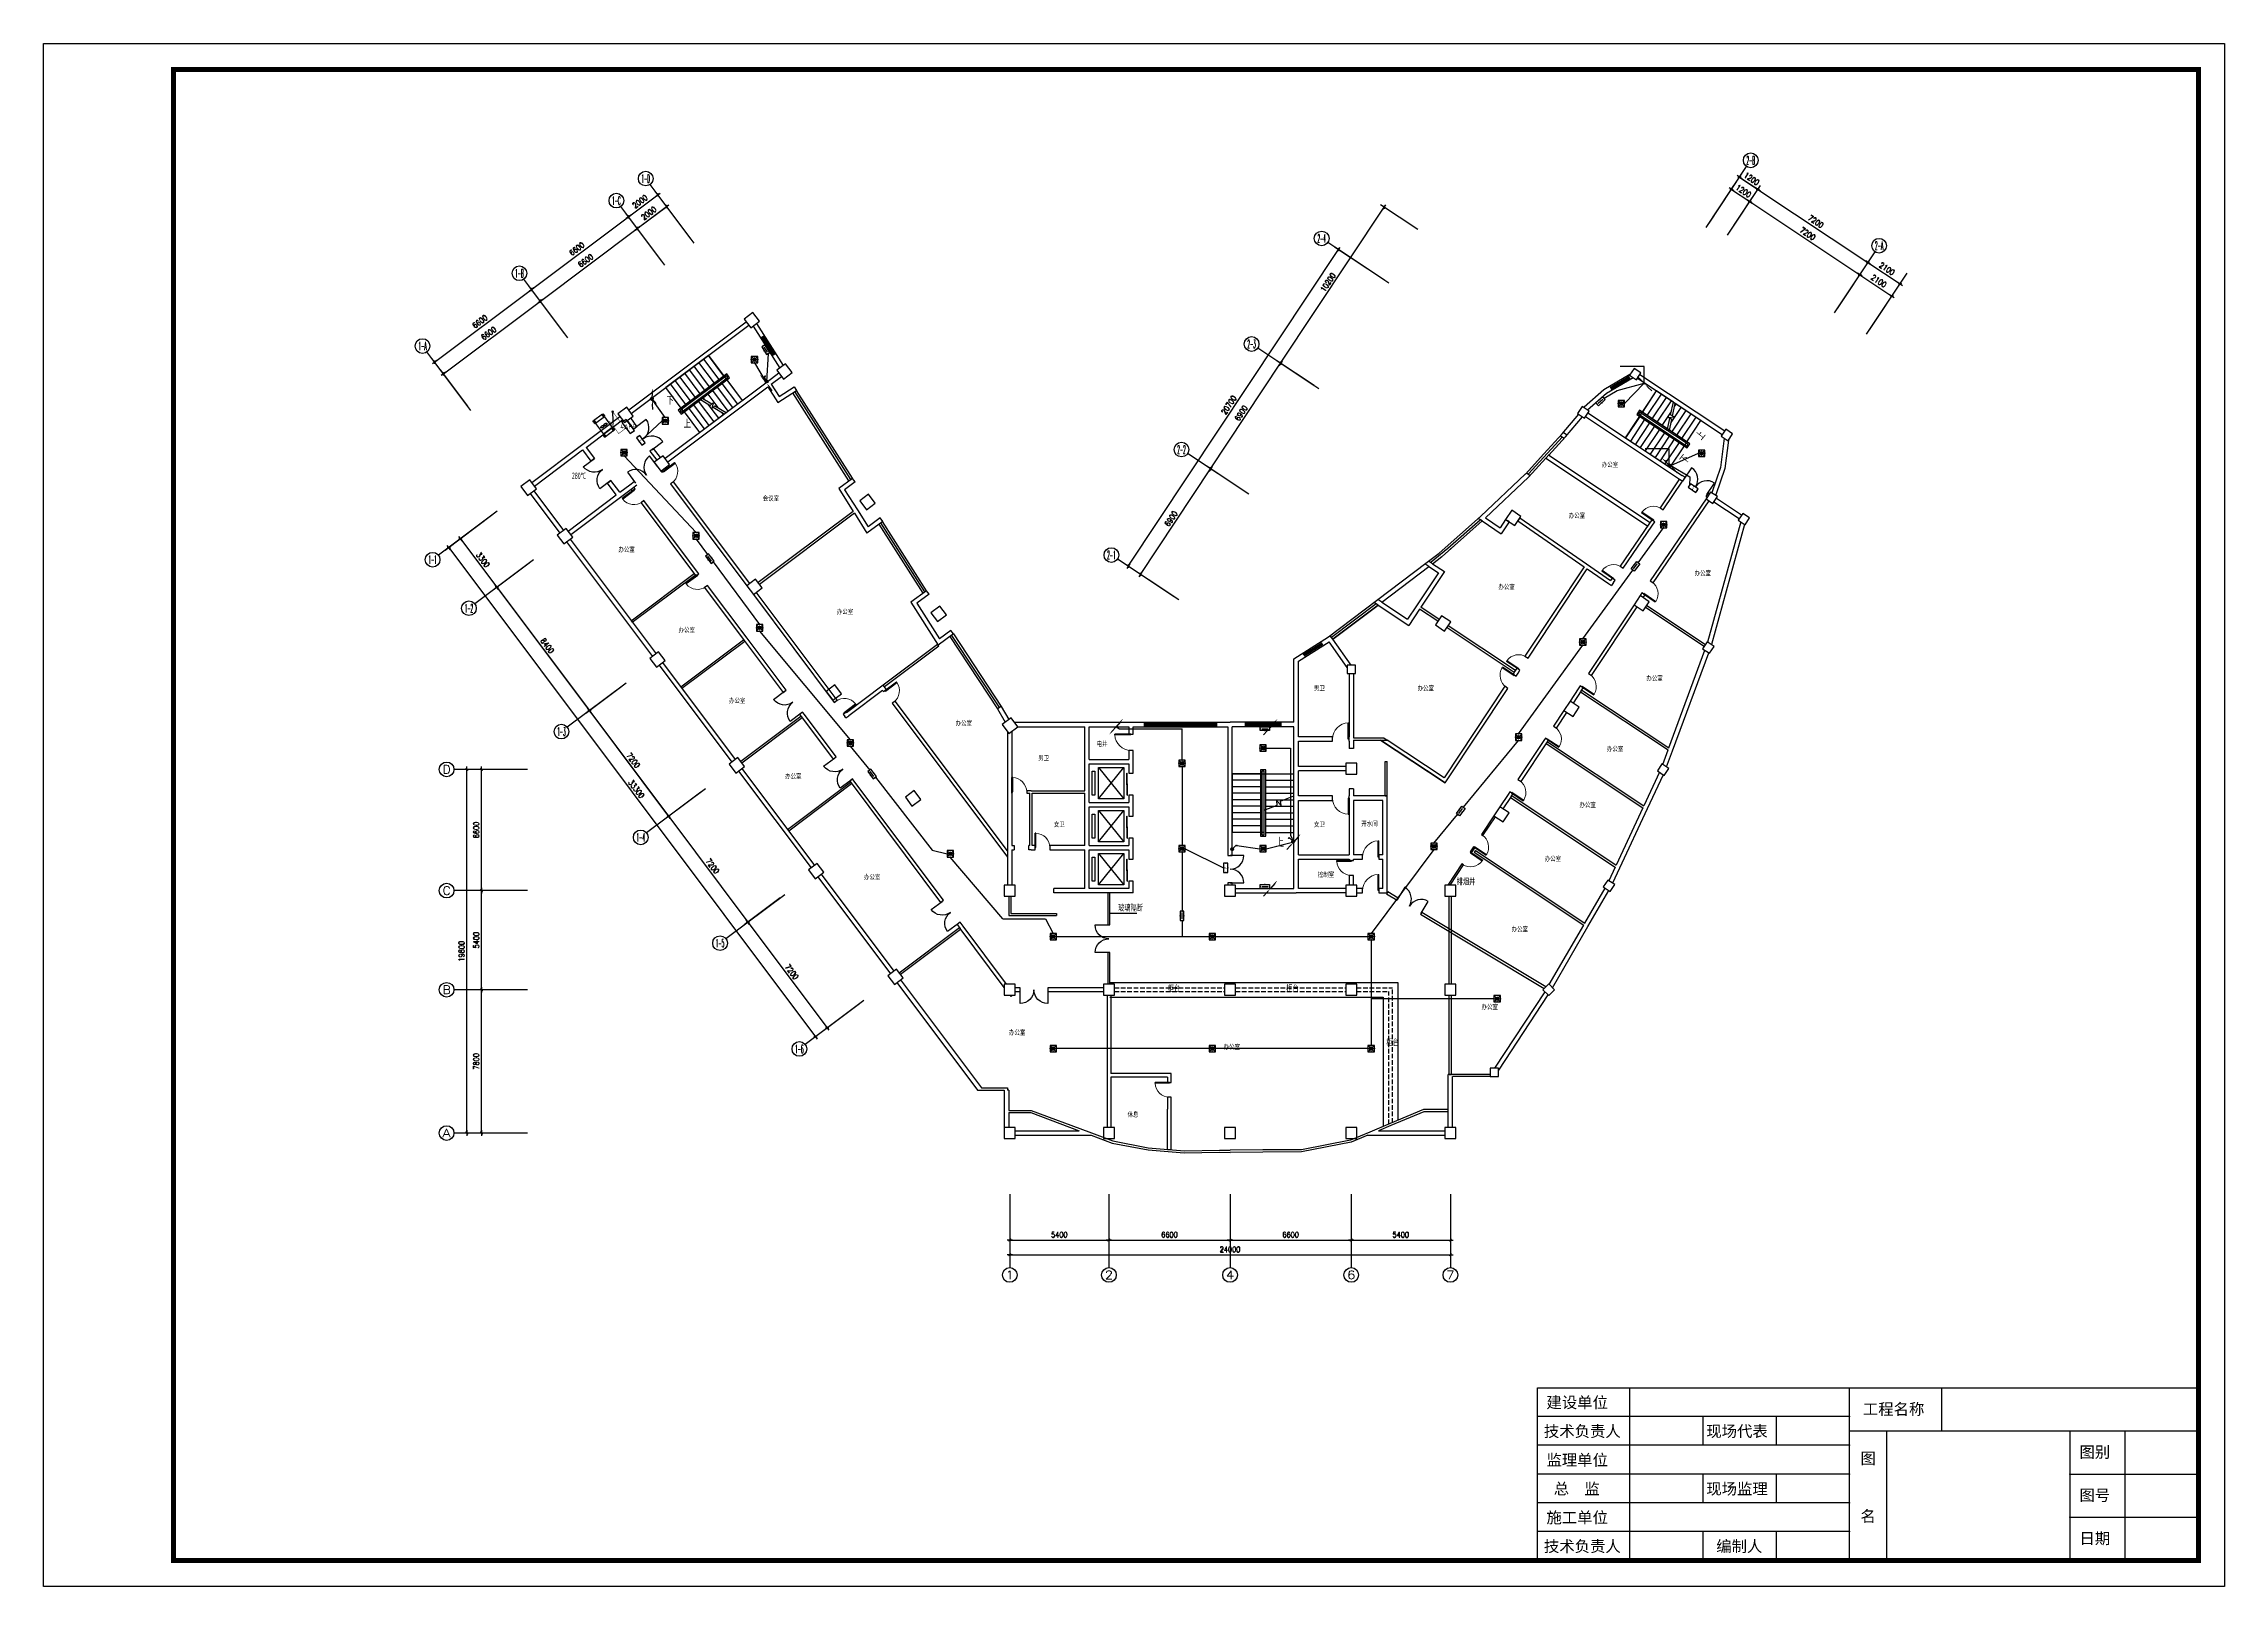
# Model space of a CAD drawing. Extents: x -149393 to 1177518, y -366685 to 296590.
# Drawn here: x 607049 to 725849, y -276685 to -192676 of the extents above; entities that cross this region are included whole.
import ezdxf
from ezdxf.enums import TextEntityAlignment as Align

# ---------------------------------------------------------------- set-up
doc = ezdxf.new("R2010")
doc.units = 0
doc.header["$LTSCALE"] = 1000
doc.header["$MEASUREMENT"] = 0
doc.linetypes.add('DASH', pattern=[0.35, 0.25, -0.1])
doc.linetypes.add('常规', pattern=[20, 10, 0, 10])
doc.layers.get('0').update_dxf_attribs({"linetype": 'CONTINUOUS'})
doc.layers.get('Defpoints').update_dxf_attribs({"linetype": 'CONTINUOUS'})
for name, color, linetype in [('AXIS', 3, 'CONTINUOUS'), ('AXIS_TEXT', 7, 'CONTINUOUS'), ('COLUMN', 9, 'CONTINUOUS'), ('EQUIP-消防', 3, 'CONTINUOUS'), ('EQUIP-箱柜', 3, 'CONTINUOUS'), ('LWIRE', 4, 'CONTINUOUS'), ('PUB_TITLE', 253, 'CONTINUOUS'), ('STAIR', 2, 'CONTINUOUS'), ('TEL_SYMB', 3, 'CONTINUOUS'), ('TEL_TEXT', 7, 'CONTINUOUS'), ('TH_TEXT', 7, 'CONTINUOUS'), ('WALL', 9, 'CONTINUOUS'), ('WALL-MOVE', 6, 'CONTINUOUS'), ('WINDOW', 4, 'CONTINUOUS'), ('WIRE-动力', 3, 'CONTINUOUS'), ('WIRE-应急', 60, '常规'), ('通风', 3, 'CONTINUOUS'), ('采暖', 6, 'CONTINUOUS')]:
    doc.layers.add(name, color=color, linetype=linetype)
doc.styles.add('_TCH_AXIS', font='COMPLEX', dxfattribs={"bigfont": 'GBCBIG'})
doc.styles.add('_TCH_DIM', font='SIMPLEX', dxfattribs={"bigfont": 'GBCBIG'})
doc.styles.add('_TCH_DIM_T3', font='SIMPLEX', dxfattribs={"width": 0.705882, "bigfont": 'GBCBIG'})
doc.styles.add('_TEL_ATTDEF', font='GBENOR', dxfattribs={"width": 0.8, "height": 3, "bigfont": 'GBCBIG'})
doc.styles.add('_TEL_DIM', font='', dxfattribs={"width": 0.8, "height": 3.5})
doc.styles.add('COMPLEX', font='COMPLEX')
doc.styles.add('DIM_FONT', font='SIMPLEX.shx', dxfattribs={"width": 0.8})
doc.styles.get("Standard").update_dxf_attribs({"font": 'gbenor.shx', "bigfont": 'gbcbig.shx'})
doc.styles.add('宋体', font='')
doc.styles.get('_TEL_DIM').set_extended_font_data('SimSun')
doc.styles.get('宋体').set_extended_font_data('SimSun')
doc.dimstyles.new('_TCH_ARCH&&100', dxfattribs={"dimtxt": 297.5, "dimasz": 100, "dimexe": 250, "dimexo": 300, "dimgap": 126.25, "dimtad": 1, "dimdec": 0, "dimzin": 0, "dimdsep": 46, "dimtxsty": '_TCH_DIM_T3', "dimblk": 'ARCHTICK', "dimcen": 0.09, "dimclrt": 7, "dimazin": 2, "dimtfac": 1, "dimtdec": 0, "dimtix": 1, "dimtmove": 2, "dimatfit": 3, "dimfxl": 1, "dimtolj": 1, "dimtzin": 0, "dimarcsym": 0})
doc.dimstyles.new('DIMN', dxfattribs={"dimtxt": 300, "dimasz": 1, "dimexe": 250, "dimexo": 300, "dimgap": 150, "dimtad": 1, "dimdec": 0, "dimdsep": 46, "dimtxsty": 'DIM_FONT', "dimblk": '_DIMX', "dimcen": 2.5, "dimclrt": 7, "dimadec": 0, "dimazin": 0, "dimtfac": 1, "dimtdec": 0, "dimtix": 1, "dimtmove": 2, "dimatfit": 3, "dimldrblk": '_DIMX', "dimfxl": 1, "dimtolj": 1, "dimarcsym": 0})

# ---------------------------------------------------------------- blocks, each defined once
blk = doc.blocks.new('$equip_U$00000427(cyc-PC)')
for p, q in [((-0.43, -0.43), (0.43, 0.43)), ((-0.43, 0.43), (0.43, -0.43))]:
    blk.add_line(p, q)
blk.add_lwpolyline([(-0.5, 0.5), (-0.5, -0.5), (0.5, -0.5), (0.5, 0.5)], close=True)
blk.add_circle((0, 0), 0.275)
for p in [(-0.5, 0), (0, 0.5), (0.5, 0), (0, -0.5)]:
    blk.add_point(p)
for points in [[(-0.24, 0.14), (0.24, 0.14), (-0.27, 0), (0.27, 0)], [(-0.24, -0.14), (0.24, -0.14), (-0.27, 0), (0.27, 0)], [(-0.14, 0.24), (0.14, 0.24), (-0.24, 0.14), (0.24, 0.14)], [(0, 0.27), (0, 0.27), (-0.14, 0.24), (0.14, 0.24)], [(-0.14, -0.24), (0.14, -0.24), (-0.24, -0.14), (0.24, -0.14)], [(0, -0.27), (0, -0.27), (-0.14, -0.24), (0.14, -0.24)]]:
    blk.add_solid(points)
at = {"color": 7, "style": '_TEL_DIM', "flags": 1}
blk.add_attdef('A', text='', height=0.00002, dxfattribs=at).set_placement((0, 0), align=Align.MIDDLE_CENTER)
blk = doc.blocks.new('$equip_U$00000446(cyc-PC)')
for p, q in [((0.72, 0.66), (-0.72, 0.66)), ((-0.72, 0.66), (-0.72, 0)), ((-0.72, 0), (0.72, 0)), ((0.72, 0), (0.72, 0.66))]:
    blk.add_line(p, q)
for p in [(-0.72, 0.33), (0, 0.66), (0, 0), (0.72, 0.33)]:
    blk.add_point(p)
at = {"width": 0.8}
blk.add_text('E', height=0.45, dxfattribs=at).set_placement((-0.08, 0.11))
at = {"color": 7, "style": '_TEL_DIM', "flags": 1}
blk.add_attdef('A', text='', height=0.00002, dxfattribs=at).set_placement((0, 0), align=Align.MIDDLE_CENTER)
blk = doc.blocks.new('$TelecSys$00000079')
for p, q in [((0.7, 0.7), (0, 0)), ((0.1, 0.1), (0.1, 0.1)), ((-0.1, -0.1), (-0.1, -0.1))]:
    blk.add_line(p, q)
at = {"const_width": 0.142}
blk.add_lwpolyline([(-0.07, 0, 1), (0.07, 0, 1)], format="xyb", close=True, dxfattribs=at)
blk.add_solid([(0.63, 0.77), (0.77, 0.63), (1.15, 1.15)])
at = {"width": 0.8, "flags": 9}
blk.add_attdef('A', (0, 0), '', height=0.00002, dxfattribs=at)
blk = doc.blocks.new('$equip_U$00000423(cyc-PC)')
for p, q in [((0.15, 0.36), (0.63, 0.83)), ((0.63, 0.83), (0.77, 0.69))]:
    blk.add_line(p, q)
blk.add_circle((0, 0.21), 0.208)
for p in [(-0.21, 0.21), (-0.05, 0.4), (0, 0), (0.21, 0.21), (0.7, 0.76)]:
    blk.add_point(p)
for points in [[(-0.18, 0.31), (0.18, 0.31), (-0.21, 0.21), (0.21, 0.21)], [(-0.18, 0.1), (0.18, 0.1), (-0.21, 0.21), (0.21, 0.21)], [(-0.1, 0.39), (0.1, 0.39), (-0.18, 0.31), (0.18, 0.31)], [(-0.1, 0.03), (0.1, 0.03), (-0.18, 0.1), (0.18, 0.1)], [(0, 0.42), (0, 0.42), (-0.1, 0.39), (0.1, 0.39)], [(0, 0), (0, 0), (-0.1, 0.03), (0.1, 0.03)]]:
    blk.add_solid(points)
at = {"color": 7, "style": '_TEL_DIM', "flags": 1}
blk.add_attdef('A', text='', height=0.00002, dxfattribs=at).set_placement((0, 0), align=Align.MIDDLE_CENTER)
blk = doc.blocks.new('$equip_U$00000108(cyc-PC)')
for p, q in [((-0.72, 0.6), (-0.72, 0)), ((0.72, 0.6), (-0.72, 0.6)), ((-0.72, 0), (0.72, 0)), ((-0.48, 0.3), (0.48, 0.3)), ((0.72, 0), (0.72, 0.6))]:
    blk.add_line(p, q)
for p in [(-0.72, 0.3), (0, 0.6), (0, 0), (0.72, 0.3)]:
    blk.add_point(p)
blk.add_solid([(0.24, 0.23), (0.53, 0.3), (0.24, 0.37)])
at = {"color": 7, "style": '_TEL_DIM', "flags": 1}
blk.add_attdef('A', text='', height=0.00002, dxfattribs=at).set_placement((0, 0), align=Align.MIDDLE_CENTER)
blk = doc.blocks.new('$TelecSys$00000078')
for p, q in [((0.1, 0.1), (0.1, 0.1)), ((1.15, 1.15), (0.55, 0.55)), ((-0.1, -0.1), (-0.1, -0.1))]:
    blk.add_line(p, q)
at = {"const_width": 0.142}
blk.add_lwpolyline([(-0.07, 0, 1), (0.07, 0, 1)], format="xyb", close=True, dxfattribs=at)
blk.add_solid([(0.62, 0.48), (0.48, 0.62), (0.1, 0.1)])
at = {"width": 0.8, "flags": 9}
blk.add_attdef('A', (0, 0), '', height=0.00002, dxfattribs=at)
blk = doc.blocks.new('_DIMX')
blk.add_line((-150, 0), (150, 0))
at = {"const_width": 50}
blk.add_lwpolyline([(-70, -70), (70, 70)], dxfattribs=at)
blk = doc.blocks.new('_ArchTick')
at = {"color": 0, "linetype": 'ByBlock', "const_width": 0.4}
blk.add_lwpolyline([(-0.5, -0.5), (0.5, 0.5)], dxfattribs=at)
blk = doc.blocks.new('*D1241')
at = {"layer": 'AXIS', "color": 0, "lineweight": -2, "transparency": 16777216}
for p, q in [((639391, -202742), (640991, -201542)), ((642311, -203302), (640841, -201342)), ((640711, -204502), (639241, -202542))]:
    blk.add_line(p, q, dxfattribs=at)
at = {"layer": 'Defpoints', "color": 0, "transparency": 16777216}
for p in [(640991, -201542), (642491, -203542), (640891, -204742)]:
    blk.add_point(p, dxfattribs=at)
at = {"layer": 'AXIS', "color": 0, "lineweight": -2, "transparency": 16777216, "xscale": 100, "yscale": 100, "zscale": 100}
for p, rotation in [((640991, -201542), 36.87000000000068), ((639391, -202742), 216.8700000000007)]:
    blk.add_blockref('_ArchTick', p, dxfattribs=dict(at, rotation=rotation))
at = {"layer": 'AXIS', "color": 7, "transparency": 16777216, "insert": (640026, -201922), "char_height": 297.5, "attachment_point": 5, "rotation": 36.87, "style": '_TCH_DIM_T3'}
blk.add_mtext('\\A1;2000', dxfattribs=at)
blk = doc.blocks.new('*D1242')
at = {"layer": 'AXIS', "color": 0, "lineweight": -2, "transparency": 16777216}
for p, q in [((642311, -203302), (640361, -200702)), ((640711, -204502), (638761, -201902)), ((638911, -202102), (640511, -200902))]:
    blk.add_line(p, q, dxfattribs=at)
at = {"layer": 'Defpoints', "color": 0, "transparency": 16777216}
for p in [(640511, -200902), (642491, -203542), (640891, -204742)]:
    blk.add_point(p, dxfattribs=at)
at = {"layer": 'AXIS', "color": 0, "lineweight": -2, "transparency": 16777216, "xscale": 100, "yscale": 100, "zscale": 100}
for p, rotation in [((640511, -200902), 36.87000000000068), ((638911, -202102), 216.8700000000007)]:
    blk.add_blockref('_ArchTick', p, dxfattribs=dict(at, rotation=rotation))
at = {"layer": 'AXIS', "color": 7, "transparency": 16777216, "insert": (639546, -201282), "char_height": 297.5, "attachment_point": 5, "rotation": 36.87, "style": '_TCH_DIM_T3'}
blk.add_mtext('\\A1;2000', dxfattribs=at)
blk = doc.blocks.new('*D1243')
at = {"layer": 'AXIS', "color": 0, "lineweight": -2, "transparency": 16777216}
for p, q in [((634111, -206702), (639391, -202742)), ((640711, -204502), (639241, -202542)), ((635431, -208462), (633961, -206502))]:
    blk.add_line(p, q, dxfattribs=at)
at = {"layer": 'Defpoints', "color": 0, "transparency": 16777216}
for p in [(639391, -202742), (640891, -204742), (635611, -208702)]:
    blk.add_point(p, dxfattribs=at)
at = {"layer": 'AXIS', "color": 0, "lineweight": -2, "transparency": 16777216, "xscale": 100, "yscale": 100, "zscale": 100}
for p, rotation in [((639391, -202742), 36.86999999999998), ((634111, -206702), 216.87)]:
    blk.add_blockref('_ArchTick', p, dxfattribs=dict(at, rotation=rotation))
at = {"layer": 'AXIS', "color": 7, "transparency": 16777216, "insert": (636586, -204502), "char_height": 297.5, "attachment_point": 5, "rotation": 36.87, "style": '_TCH_DIM_T3'}
blk.add_mtext('\\A1;6600', dxfattribs=at)
blk = doc.blocks.new('*D1244')
at = {"layer": 'AXIS', "color": 0, "lineweight": -2, "transparency": 16777216}
for p, q in [((640711, -204502), (638761, -201902)), ((633631, -206062), (638911, -202102)), ((635431, -208462), (633481, -205862))]:
    blk.add_line(p, q, dxfattribs=at)
at = {"layer": 'Defpoints', "color": 0, "transparency": 16777216}
for p in [(638911, -202102), (640891, -204742), (635611, -208702)]:
    blk.add_point(p, dxfattribs=at)
at = {"layer": 'AXIS', "color": 0, "lineweight": -2, "transparency": 16777216, "xscale": 100, "yscale": 100, "zscale": 100}
for p, rotation in [((638911, -202102), 36.86999999999998), ((633631, -206062), 216.87)]:
    blk.add_blockref('_ArchTick', p, dxfattribs=dict(at, rotation=rotation))
at = {"layer": 'AXIS', "color": 7, "transparency": 16777216, "insert": (636106, -203862), "char_height": 297.5, "attachment_point": 5, "rotation": 36.87, "style": '_TCH_DIM_T3'}
blk.add_mtext('\\A1;6600', dxfattribs=at)
blk = doc.blocks.new('*D1245')
at = {"layer": 'AXIS', "color": 0, "lineweight": -2, "transparency": 16777216}
for p, q in [((628831, -210662), (634111, -206702)), ((635431, -208462), (633961, -206502)), ((630151, -212422), (628681, -210462))]:
    blk.add_line(p, q, dxfattribs=at)
at = {"layer": 'Defpoints', "color": 0, "transparency": 16777216}
for p in [(634111, -206702), (635611, -208702), (630331, -212662)]:
    blk.add_point(p, dxfattribs=at)
at = {"layer": 'AXIS', "color": 0, "lineweight": -2, "transparency": 16777216, "xscale": 100, "yscale": 100, "zscale": 100}
for p, rotation in [((634111, -206702), 36.86999999999998), ((628831, -210662), 216.87)]:
    blk.add_blockref('_ArchTick', p, dxfattribs=dict(at, rotation=rotation))
at = {"layer": 'AXIS', "color": 7, "transparency": 16777216, "insert": (631306, -208462), "char_height": 297.5, "attachment_point": 5, "rotation": 36.87, "style": '_TCH_DIM_T3'}
blk.add_mtext('\\A1;6600', dxfattribs=at)
blk = doc.blocks.new('*D1246')
at = {"layer": 'AXIS', "color": 0, "lineweight": -2, "transparency": 16777216}
for p, q in [((628351, -210022), (633631, -206062)), ((635431, -208462), (633481, -205862)), ((630151, -212422), (628201, -209822))]:
    blk.add_line(p, q, dxfattribs=at)
at = {"layer": 'Defpoints', "color": 0, "transparency": 16777216}
for p in [(633631, -206062), (635611, -208702), (630331, -212662)]:
    blk.add_point(p, dxfattribs=at)
at = {"layer": 'AXIS', "color": 0, "lineweight": -2, "transparency": 16777216, "xscale": 100, "yscale": 100, "zscale": 100}
for p, rotation in [((633631, -206062), 36.86999999999998), ((628351, -210022), 216.87)]:
    blk.add_blockref('_ArchTick', p, dxfattribs=dict(at, rotation=rotation))
at = {"layer": 'AXIS', "color": 7, "transparency": 16777216, "insert": (630826, -207822), "char_height": 297.5, "attachment_point": 5, "rotation": 36.87, "style": '_TCH_DIM_T3'}
blk.add_mtext('\\A1;6600', dxfattribs=at)
blk = doc.blocks.new('*D1247')
at = {"layer": 'AXIS', "color": 0, "lineweight": -2, "transparency": 16777216}
for p, q in [((704773, -207094), (706128, -205053)), ((705990, -205261), (707739, -206424)), ((706522, -208256), (707878, -206215))]:
    blk.add_line(p, q, dxfattribs=at)
at = {"layer": 'Defpoints', "color": 0, "transparency": 16777216}
for p in [(707739, -206424), (704607, -207344), (706356, -208506)]:
    blk.add_point(p, dxfattribs=at)
at = {"layer": 'AXIS', "color": 0, "lineweight": -2, "transparency": 16777216, "xscale": 100, "yscale": 100, "zscale": 100}
for p, rotation in [((705990, -205261), 146.3999999999992), ((707739, -206424), 326.3999999999992)]:
    blk.add_blockref('_ArchTick', p, dxfattribs=dict(at, rotation=rotation))
at = {"layer": 'AXIS', "color": 7, "transparency": 16777216, "insert": (707017, -205613), "char_height": 297.5, "attachment_point": 5, "rotation": 326.4, "style": '_TCH_DIM_T3'}
blk.add_mtext('\\A1;2100', dxfattribs=at)
blk = doc.blocks.new('*D1248')
at = {"layer": 'AXIS', "color": 0, "lineweight": -2, "transparency": 16777216}
for p, q in [((704773, -207094), (706571, -204387)), ((706433, -204595), (708182, -205757)), ((706522, -208256), (708320, -205549))]:
    blk.add_line(p, q, dxfattribs=at)
at = {"layer": 'Defpoints', "color": 0, "transparency": 16777216}
for p in [(708182, -205757), (704607, -207344), (706356, -208506)]:
    blk.add_point(p, dxfattribs=at)
at = {"layer": 'AXIS', "color": 0, "lineweight": -2, "transparency": 16777216, "xscale": 100, "yscale": 100, "zscale": 100}
for p, rotation in [((706433, -204595), 146.4000000000005), ((708182, -205757), 326.4000000000005)]:
    blk.add_blockref('_ArchTick', p, dxfattribs=dict(at, rotation=rotation))
at = {"layer": 'AXIS', "color": 7, "transparency": 16777216, "insert": (707460, -204947), "char_height": 297.5, "attachment_point": 5, "rotation": 326.4, "style": '_TCH_DIM_T3'}
blk.add_mtext('\\A1;2100', dxfattribs=at)
blk = doc.blocks.new('*D1249')
at = {"layer": 'AXIS', "color": 0, "lineweight": -2, "transparency": 16777216}
for p, q in [((698776, -203109), (700131, -201069)), ((699993, -201277), (705990, -205261)), ((704773, -207094), (706128, -205053))]:
    blk.add_line(p, q, dxfattribs=at)
at = {"layer": 'Defpoints', "color": 0, "transparency": 16777216}
for p in [(698610, -203359), (705990, -205261), (704607, -207344)]:
    blk.add_point(p, dxfattribs=at)
at = {"layer": 'AXIS', "color": 0, "lineweight": -2, "transparency": 16777216, "xscale": 100, "yscale": 100, "zscale": 100}
for p, rotation in [((699993, -201277), 146.3999999999997), ((705990, -205261), 326.3999999999997)]:
    blk.add_blockref('_ArchTick', p, dxfattribs=dict(at, rotation=rotation))
at = {"layer": 'AXIS', "color": 7, "transparency": 16777216, "insert": (703144, -203040), "char_height": 297.5, "attachment_point": 5, "rotation": 326.4, "style": '_TCH_DIM_T3'}
blk.add_mtext('\\A1;7200', dxfattribs=at)
blk = doc.blocks.new('*D1250')
at = {"layer": 'AXIS', "color": 0, "lineweight": -2, "transparency": 16777216}
for p, q in [((698776, -203109), (700574, -200402)), ((700436, -200611), (706433, -204595)), ((704773, -207094), (706571, -204387))]:
    blk.add_line(p, q, dxfattribs=at)
at = {"layer": 'Defpoints', "color": 0, "transparency": 16777216}
for p in [(698610, -203359), (706433, -204595), (704607, -207344)]:
    blk.add_point(p, dxfattribs=at)
at = {"layer": 'AXIS', "color": 0, "lineweight": -2, "transparency": 16777216, "xscale": 100, "yscale": 100, "zscale": 100}
for p, rotation in [((700436, -200611), 146.3999999999997), ((706433, -204595), 326.3999999999997)]:
    blk.add_blockref('_ArchTick', p, dxfattribs=dict(at, rotation=rotation))
at = {"layer": 'AXIS', "color": 7, "transparency": 16777216, "insert": (703586, -202374), "char_height": 297.5, "attachment_point": 5, "rotation": 326.4, "style": '_TCH_DIM_T3'}
blk.add_mtext('\\A1;7200', dxfattribs=at)
blk = doc.blocks.new('*D1251')
at = {"layer": 'AXIS', "color": 0, "lineweight": -2, "transparency": 16777216}
for p, q in [((697776, -202445), (699132, -200405)), ((698994, -200613), (699993, -201277)), ((698776, -203109), (700131, -201069))]:
    blk.add_line(p, q, dxfattribs=at)
at = {"layer": 'Defpoints', "color": 0, "transparency": 16777216}
for p in [(699993, -201277), (697610, -202695), (698610, -203359)]:
    blk.add_point(p, dxfattribs=at)
at = {"layer": 'AXIS', "color": 0, "lineweight": -2, "transparency": 16777216, "xscale": 100, "yscale": 100, "zscale": 100}
for p, rotation in [((698994, -200613), 146.4000000000012), ((699993, -201277), 326.4000000000012)]:
    blk.add_blockref('_ArchTick', p, dxfattribs=dict(at, rotation=rotation))
at = {"layer": 'AXIS', "color": 7, "transparency": 16777216, "insert": (699645, -200716), "char_height": 297.5, "attachment_point": 5, "rotation": 326.4, "style": '_TCH_DIM_T3'}
blk.add_mtext('\\A1;1200', dxfattribs=at)
blk = doc.blocks.new('*D1252')
at = {"layer": 'AXIS', "color": 0, "lineweight": -2, "transparency": 16777216}
for p, q in [((697776, -202445), (699575, -199738)), ((698776, -203109), (700574, -200402)), ((699436, -199947), (700436, -200611))]:
    blk.add_line(p, q, dxfattribs=at)
at = {"layer": 'Defpoints', "color": 0, "transparency": 16777216}
for p in [(700436, -200611), (697610, -202695), (698610, -203359)]:
    blk.add_point(p, dxfattribs=at)
at = {"layer": 'AXIS', "color": 0, "lineweight": -2, "transparency": 16777216, "xscale": 100, "yscale": 100, "zscale": 100}
for p, rotation in [((699436, -199947), 146.3999999999981), ((700436, -200611), 326.3999999999982)]:
    blk.add_blockref('_ArchTick', p, dxfattribs=dict(at, rotation=rotation))
at = {"layer": 'AXIS', "color": 7, "transparency": 16777216, "insert": (700088, -200050), "char_height": 297.5, "attachment_point": 5, "rotation": 326.4, "style": '_TCH_DIM_T3'}
blk.add_mtext('\\A1;1200', dxfattribs=at)
blk = doc.blocks.new('*D1253')
at = {"layer": 'AXIS', "color": 0, "lineweight": -2, "transparency": 16777216}
for p, q in [((674437, -210084), (680082, -201588)), ((681914, -202806), (679874, -201450)), ((676270, -211301), (674229, -209946))]:
    blk.add_line(p, q, dxfattribs=at)
at = {"layer": 'Defpoints', "color": 0, "transparency": 16777216}
for p in [(680082, -201588), (682164, -202972), (676520, -211467)]:
    blk.add_point(p, dxfattribs=at)
at = {"layer": 'AXIS', "color": 0, "lineweight": -2, "transparency": 16777216, "xscale": 100, "yscale": 100, "zscale": 100}
for p, rotation in [((680082, -201588), 56.39999999999981), ((674437, -210084), 236.3999999999998)]:
    blk.add_blockref('_ArchTick', p, dxfattribs=dict(at, rotation=rotation))
at = {"layer": 'AXIS', "color": 7, "transparency": 16777216, "insert": (677031, -205684), "char_height": 297.5, "attachment_point": 5, "rotation": 56.4, "style": '_TCH_DIM_T3'}
blk.add_mtext('\\A1;10200', dxfattribs=at)
blk = doc.blocks.new('*D1254')
at = {"layer": 'AXIS', "color": 0, "lineweight": -2, "transparency": 16777216}
for p, q in [((670619, -215831), (674437, -210084)), ((676270, -211301), (674229, -209946)), ((672451, -217049), (670411, -215693))]:
    blk.add_line(p, q, dxfattribs=at)
at = {"layer": 'Defpoints', "color": 0, "transparency": 16777216}
for p in [(674437, -210084), (676520, -211467), (672701, -217215)]:
    blk.add_point(p, dxfattribs=at)
at = {"layer": 'AXIS', "color": 0, "lineweight": -2, "transparency": 16777216, "xscale": 100, "yscale": 100, "zscale": 100}
for p, rotation in [((674437, -210084), 56.40000000000044), ((670619, -215831), 236.4000000000005)]:
    blk.add_blockref('_ArchTick', p, dxfattribs=dict(at, rotation=rotation))
at = {"layer": 'AXIS', "color": 7, "transparency": 16777216, "insert": (672299, -212805), "char_height": 297.5, "attachment_point": 5, "rotation": 56.4, "style": '_TCH_DIM_T3'}
blk.add_mtext('\\A1;6900', dxfattribs=at)
blk = doc.blocks.new('*D1255')
at = {"layer": 'AXIS', "color": 0, "lineweight": -2, "transparency": 16777216}
for p, q in [((666800, -221578), (670619, -215831)), ((672451, -217049), (670411, -215693)), ((668633, -222796), (666592, -221440))]:
    blk.add_line(p, q, dxfattribs=at)
at = {"layer": 'Defpoints', "color": 0, "transparency": 16777216}
for p in [(670619, -215831), (672701, -217215), (668883, -222962)]:
    blk.add_point(p, dxfattribs=at)
at = {"layer": 'AXIS', "color": 0, "lineweight": -2, "transparency": 16777216, "xscale": 100, "yscale": 100, "zscale": 100}
for p, rotation in [((670619, -215831), 56.39999999999963), ((666800, -221578), 236.3999999999997)]:
    blk.add_blockref('_ArchTick', p, dxfattribs=dict(at, rotation=rotation))
at = {"layer": 'AXIS', "color": 7, "transparency": 16777216, "insert": (668481, -218553), "char_height": 297.5, "attachment_point": 5, "rotation": 56.4, "style": '_TCH_DIM_T3'}
blk.add_mtext('\\A1;6900', dxfattribs=at)
blk = doc.blocks.new('*D1256')
at = {"layer": 'AXIS', "color": 0, "lineweight": -2, "transparency": 16777216}
for p, q in [((666134, -221136), (677589, -203894)), ((680088, -205554), (677381, -203756)), ((668633, -222796), (665926, -220997))]:
    blk.add_line(p, q, dxfattribs=at)
at = {"layer": 'Defpoints', "color": 0, "transparency": 16777216}
for p in [(677589, -203894), (680338, -205720), (668883, -222962)]:
    blk.add_point(p, dxfattribs=at)
at = {"layer": 'AXIS', "color": 0, "lineweight": -2, "transparency": 16777216, "xscale": 100, "yscale": 100, "zscale": 100}
for p, rotation in [((677589, -203894), 56.39999999999999), ((666134, -221136), 236.4)]:
    blk.add_blockref('_ArchTick', p, dxfattribs=dict(at, rotation=rotation))
at = {"layer": 'AXIS', "color": 7, "transparency": 16777216, "insert": (671633, -212363), "char_height": 297.5, "attachment_point": 5, "rotation": 56.4, "style": '_TCH_DIM_T3'}
blk.add_mtext('\\A1;20700', dxfattribs=at)
blk = doc.blocks.new('*D1257')
at = {"layer": 'AXIS', "color": 0, "lineweight": -2, "transparency": 16777216}
for p, q in [((638540, -227679), (636580, -229149)), ((636780, -228999), (641100, -234759)), ((642860, -233439), (640900, -234909))]:
    blk.add_line(p, q, dxfattribs=at)
at = {"layer": 'Defpoints', "color": 0, "transparency": 16777216}
for p in [(638780, -227499), (643100, -233259), (641100, -234759)]:
    blk.add_point(p, dxfattribs=at)
at = {"layer": 'AXIS', "color": 0, "lineweight": -2, "transparency": 16777216, "xscale": 100, "yscale": 100, "zscale": 100}
for p, rotation in [((636780, -228999), 126.8700000000011), ((641100, -234759), 306.8700000000011)]:
    blk.add_blockref('_ArchTick', p, dxfattribs=dict(at, rotation=rotation))
at = {"layer": 'AXIS', "color": 7, "transparency": 16777216, "insert": (639160, -231714), "char_height": 297.5, "attachment_point": 5, "rotation": 306.87, "style": '_TCH_DIM_T3'}
blk.add_mtext('\\A1;7200', dxfattribs=at)
blk = doc.blocks.new('*D1258')
at = {"layer": 'AXIS', "color": 0, "lineweight": -2, "transparency": 16777216}
for p, q in [((647180, -239199), (645220, -240669)), ((645420, -240519), (649740, -246279)), ((651500, -244959), (649540, -246429))]:
    blk.add_line(p, q, dxfattribs=at)
at = {"layer": 'Defpoints', "color": 0, "transparency": 16777216}
for p in [(647420, -239019), (651740, -244779), (649740, -246279)]:
    blk.add_point(p, dxfattribs=at)
at = {"layer": 'AXIS', "color": 0, "lineweight": -2, "transparency": 16777216, "xscale": 100, "yscale": 100, "zscale": 100}
for p, rotation in [((645420, -240519), 126.8700000000012), ((649740, -246279), 306.8700000000013)]:
    blk.add_blockref('_ArchTick', p, dxfattribs=dict(at, rotation=rotation))
at = {"layer": 'AXIS', "color": 7, "transparency": 16777216, "insert": (647800, -243234), "char_height": 297.5, "attachment_point": 5, "rotation": 306.87, "style": '_TCH_DIM_T3'}
blk.add_mtext('\\A1;7200', dxfattribs=at)
blk = doc.blocks.new('*D1259')
at = {"layer": 'AXIS', "color": 0, "lineweight": -2, "transparency": 16777216}
for p, q in [((631520, -218319), (628920, -220269)), ((629120, -220119), (649100, -246759)), ((651500, -244959), (648900, -246909))]:
    blk.add_line(p, q, dxfattribs=at)
at = {"layer": 'Defpoints', "color": 0, "transparency": 16777216}
for p in [(631760, -218139), (651740, -244779), (649100, -246759)]:
    blk.add_point(p, dxfattribs=at)
at = {"layer": 'AXIS', "color": 0, "lineweight": -2, "transparency": 16777216, "xscale": 100, "yscale": 100, "zscale": 100}
for p, rotation in [((629120, -220119), 126.8700000000008), ((649100, -246759), 306.8700000000008)]:
    blk.add_blockref('_ArchTick', p, dxfattribs=dict(at, rotation=rotation))
at = {"layer": 'AXIS', "color": 7, "transparency": 16777216, "insert": (639330, -233274), "char_height": 297.5, "attachment_point": 5, "rotation": 306.87, "style": '_TCH_DIM_T3'}
blk.add_mtext('\\A1;33300', dxfattribs=at)
blk = doc.blocks.new('*D1260')
at = {"layer": 'AXIS', "color": 0, "lineweight": -2, "transparency": 16777216}
for p, q in [((642860, -233439), (640900, -234909)), ((641100, -234759), (645420, -240519)), ((647180, -239199), (645220, -240669))]:
    blk.add_line(p, q, dxfattribs=at)
at = {"layer": 'Defpoints', "color": 0, "transparency": 16777216}
for p in [(643100, -233259), (647420, -239019), (645420, -240519)]:
    blk.add_point(p, dxfattribs=at)
at = {"layer": 'AXIS', "color": 0, "lineweight": -2, "transparency": 16777216, "xscale": 100, "yscale": 100, "zscale": 100}
for p, rotation in [((641100, -234759), 126.8700000000003), ((645420, -240519), 306.8700000000003)]:
    blk.add_blockref('_ArchTick', p, dxfattribs=dict(at, rotation=rotation))
at = {"layer": 'AXIS', "color": 7, "transparency": 16777216, "insert": (643480, -237474), "char_height": 297.5, "attachment_point": 5, "rotation": 306.87, "style": '_TCH_DIM_T3'}
blk.add_mtext('\\A1;7200', dxfattribs=at)
blk = doc.blocks.new('*D1261')
at = {"layer": 'AXIS', "color": 0, "lineweight": -2, "transparency": 16777216}
for p, q in [((633500, -220959), (631540, -222429)), ((631740, -222279), (636780, -228999)), ((638540, -227679), (636580, -229149))]:
    blk.add_line(p, q, dxfattribs=at)
at = {"layer": 'Defpoints', "color": 0, "transparency": 16777216}
for p in [(633740, -220779), (638780, -227499), (636780, -228999)]:
    blk.add_point(p, dxfattribs=at)
at = {"layer": 'AXIS', "color": 0, "lineweight": -2, "transparency": 16777216, "xscale": 100, "yscale": 100, "zscale": 100}
for p, rotation in [((631740, -222279), 126.8700000000008), ((636780, -228999), 306.8700000000008)]:
    blk.add_blockref('_ArchTick', p, dxfattribs=dict(at, rotation=rotation))
at = {"layer": 'AXIS', "color": 7, "transparency": 16777216, "insert": (634480, -225474), "char_height": 297.5, "attachment_point": 5, "rotation": 306.87, "style": '_TCH_DIM_T3'}
blk.add_mtext('\\A1;8400', dxfattribs=at)
blk = doc.blocks.new('*D1262')
at = {"layer": 'AXIS', "color": 0, "lineweight": -2, "transparency": 16777216}
for p, q in [((631520, -218319), (629560, -219789)), ((629760, -219639), (631740, -222279)), ((633500, -220959), (631540, -222429))]:
    blk.add_line(p, q, dxfattribs=at)
at = {"layer": 'Defpoints', "color": 0, "transparency": 16777216}
for p in [(631760, -218139), (633740, -220779), (631740, -222279)]:
    blk.add_point(p, dxfattribs=at)
at = {"layer": 'AXIS', "color": 0, "lineweight": -2, "transparency": 16777216, "xscale": 100, "yscale": 100, "zscale": 100}
for p, rotation in [((629760, -219639), 126.8700000000016), ((631740, -222279), 306.8700000000015)]:
    blk.add_blockref('_ArchTick', p, dxfattribs=dict(at, rotation=rotation))
at = {"layer": 'AXIS', "color": 7, "transparency": 16777216, "insert": (630970, -220794), "char_height": 297.5, "attachment_point": 5, "rotation": 306.87, "style": '_TCH_DIM_T3'}
blk.add_mtext('\\A1;3300', dxfattribs=at)
blk = doc.blocks.new('*D1263')
at = {"layer": 'AXIS', "color": 0, "lineweight": -2, "transparency": 16777216}
for p, q in [((671683, -255624), (671683, -258074)), ((678283, -255624), (678283, -258074)), ((671683, -257824), (678283, -257824))]:
    blk.add_line(p, q, dxfattribs=at)
at = {"layer": 'Defpoints', "color": 0, "transparency": 16777216}
for p in [(671683, -255324), (678283, -255324), (678283, -257824)]:
    blk.add_point(p, dxfattribs=at)
at = {"layer": 'AXIS', "color": 0, "lineweight": -2, "transparency": 16777216, "xscale": 100, "yscale": 100, "zscale": 100, "rotation": 180}
blk.add_blockref('_ArchTick', (671683, -257824), dxfattribs=at)
at = {"layer": 'AXIS', "color": 0, "lineweight": -2, "transparency": 16777216, "xscale": 100, "yscale": 100, "zscale": 100}
blk.add_blockref('_ArchTick', (678283, -257824), dxfattribs=at)
at = {"layer": 'AXIS', "color": 7, "transparency": 16777216, "insert": (674983, -257549), "char_height": 297.5, "attachment_point": 5, "style": '_TCH_DIM_T3'}
blk.add_mtext('\\A1;6600', dxfattribs=at)
blk = doc.blocks.new('*D1264')
at = {"layer": 'AXIS', "color": 0, "lineweight": -2, "transparency": 16777216}
for p, q in [((678283, -255624), (678283, -258074)), ((683683, -255624), (683683, -258074)), ((678283, -257824), (683683, -257824))]:
    blk.add_line(p, q, dxfattribs=at)
at = {"layer": 'Defpoints', "color": 0, "transparency": 16777216}
for p in [(678283, -255324), (683683, -255324), (683683, -257824)]:
    blk.add_point(p, dxfattribs=at)
at = {"layer": 'AXIS', "color": 0, "lineweight": -2, "transparency": 16777216, "xscale": 100, "yscale": 100, "zscale": 100, "rotation": 180}
blk.add_blockref('_ArchTick', (678283, -257824), dxfattribs=at)
at = {"layer": 'AXIS', "color": 0, "lineweight": -2, "transparency": 16777216, "xscale": 100, "yscale": 100, "zscale": 100}
blk.add_blockref('_ArchTick', (683683, -257824), dxfattribs=at)
at = {"layer": 'AXIS', "color": 7, "transparency": 16777216, "insert": (680983, -257549), "char_height": 297.5, "attachment_point": 5, "style": '_TCH_DIM_T3'}
blk.add_mtext('\\A1;5400', dxfattribs=at)
blk = doc.blocks.new('*D1265')
at = {"layer": 'AXIS', "color": 0, "lineweight": -2, "transparency": 16777216}
for p, q in [((665083, -255624), (665083, -258074)), ((671683, -255624), (671683, -258074)), ((665083, -257824), (671683, -257824))]:
    blk.add_line(p, q, dxfattribs=at)
at = {"layer": 'Defpoints', "color": 0, "transparency": 16777216}
for p in [(665083, -255324), (671683, -255324), (671683, -257824)]:
    blk.add_point(p, dxfattribs=at)
at = {"layer": 'AXIS', "color": 0, "lineweight": -2, "transparency": 16777216, "xscale": 100, "yscale": 100, "zscale": 100, "rotation": 180}
blk.add_blockref('_ArchTick', (665083, -257824), dxfattribs=at)
at = {"layer": 'AXIS', "color": 0, "lineweight": -2, "transparency": 16777216, "xscale": 100, "yscale": 100, "zscale": 100}
blk.add_blockref('_ArchTick', (671683, -257824), dxfattribs=at)
at = {"layer": 'AXIS', "color": 7, "transparency": 16777216, "insert": (668383, -257549), "char_height": 297.5, "attachment_point": 5, "style": '_TCH_DIM_T3'}
blk.add_mtext('\\A1;6600', dxfattribs=at)
blk = doc.blocks.new('*D1266')
at = {"layer": 'AXIS', "color": 0, "lineweight": -2, "transparency": 16777216}
for p, q in [((659683, -255624), (659683, -258074)), ((665083, -255624), (665083, -258074)), ((659683, -257824), (665083, -257824))]:
    blk.add_line(p, q, dxfattribs=at)
at = {"layer": 'Defpoints', "color": 0, "transparency": 16777216}
for p in [(659683, -255324), (665083, -255324), (665083, -257824)]:
    blk.add_point(p, dxfattribs=at)
at = {"layer": 'AXIS', "color": 0, "lineweight": -2, "transparency": 16777216, "xscale": 100, "yscale": 100, "zscale": 100, "rotation": 180}
blk.add_blockref('_ArchTick', (659683, -257824), dxfattribs=at)
at = {"layer": 'AXIS', "color": 0, "lineweight": -2, "transparency": 16777216, "xscale": 100, "yscale": 100, "zscale": 100}
blk.add_blockref('_ArchTick', (665083, -257824), dxfattribs=at)
at = {"layer": 'AXIS', "color": 7, "transparency": 16777216, "insert": (662383, -257549), "char_height": 297.5, "attachment_point": 5, "style": '_TCH_DIM_T3'}
blk.add_mtext('\\A1;5400', dxfattribs=at)
blk = doc.blocks.new('*D1267')
at = {"layer": 'AXIS', "color": 0, "lineweight": -2, "transparency": 16777216}
for p, q in [((659683, -255624), (659683, -258874)), ((683683, -255624), (683683, -258874)), ((659683, -258624), (683683, -258624))]:
    blk.add_line(p, q, dxfattribs=at)
at = {"layer": 'Defpoints', "color": 0, "transparency": 16777216}
for p in [(659683, -255324), (683683, -255324), (683683, -258624)]:
    blk.add_point(p, dxfattribs=at)
at = {"layer": 'AXIS', "color": 0, "lineweight": -2, "transparency": 16777216, "xscale": 100, "yscale": 100, "zscale": 100, "rotation": 180}
blk.add_blockref('_ArchTick', (659683, -258624), dxfattribs=at)
at = {"layer": 'AXIS', "color": 0, "lineweight": -2, "transparency": 16777216, "xscale": 100, "yscale": 100, "zscale": 100}
blk.add_blockref('_ArchTick', (683683, -258624), dxfattribs=at)
at = {"layer": 'AXIS', "color": 7, "transparency": 16777216, "insert": (671683, -258349), "char_height": 297.5, "attachment_point": 5, "style": '_TCH_DIM_T3'}
blk.add_mtext('\\A1;24000', dxfattribs=at)
blk = doc.blocks.new('*D1268')
at = {"layer": 'AXIS', "color": 0, "lineweight": -2, "transparency": 16777216}
for p, q in [((633105, -244198), (630655, -244198)), ((630905, -251998), (630905, -244198)), ((633105, -251998), (630655, -251998))]:
    blk.add_line(p, q, dxfattribs=at)
at = {"layer": 'Defpoints', "color": 0, "transparency": 16777216}
for p in [(630905, -244198), (633405, -244198), (633405, -251998)]:
    blk.add_point(p, dxfattribs=at)
at = {"layer": 'AXIS', "color": 0, "lineweight": -2, "transparency": 16777216, "xscale": 100, "yscale": 100, "zscale": 100}
for p, rotation in [((630905, -244198), 90), ((630905, -251998), 270)]:
    blk.add_blockref('_ArchTick', p, dxfattribs=dict(at, rotation=rotation))
at = {"layer": 'AXIS', "color": 7, "transparency": 16777216, "insert": (630630, -248098), "char_height": 297.5, "attachment_point": 5, "rotation": 90, "style": '_TCH_DIM_T3'}
blk.add_mtext('\\A1;7800', dxfattribs=at)
blk = doc.blocks.new('*D1269')
at = {"layer": 'AXIS', "color": 0, "lineweight": -2, "transparency": 16777216}
for p, q in [((632805, -232198), (629855, -232198)), ((630105, -251998), (630105, -232198)), ((632805, -251998), (629855, -251998))]:
    blk.add_line(p, q, dxfattribs=at)
at = {"layer": 'Defpoints', "color": 0, "transparency": 16777216}
for p in [(630105, -232198), (633105, -232198), (633105, -251998)]:
    blk.add_point(p, dxfattribs=at)
at = {"layer": 'AXIS', "color": 0, "lineweight": -2, "transparency": 16777216, "xscale": 100, "yscale": 100, "zscale": 100}
for p, rotation in [((630105, -232198), 90), ((630105, -251998), 270)]:
    blk.add_blockref('_ArchTick', p, dxfattribs=dict(at, rotation=rotation))
at = {"layer": 'AXIS', "color": 7, "transparency": 16777216, "insert": (629830, -242098), "char_height": 297.5, "attachment_point": 5, "rotation": 90, "style": '_TCH_DIM_T3'}
blk.add_mtext('\\A1;19800', dxfattribs=at)
blk = doc.blocks.new('*D1270')
at = {"layer": 'AXIS', "color": 0, "lineweight": -2, "transparency": 16777216}
for p, q in [((633105, -238798), (630655, -238798)), ((630905, -244198), (630905, -238798)), ((633105, -244198), (630655, -244198))]:
    blk.add_line(p, q, dxfattribs=at)
at = {"layer": 'Defpoints', "color": 0, "transparency": 16777216}
for p in [(630905, -238798), (633405, -238798), (633405, -244198)]:
    blk.add_point(p, dxfattribs=at)
at = {"layer": 'AXIS', "color": 0, "lineweight": -2, "transparency": 16777216, "xscale": 100, "yscale": 100, "zscale": 100}
for p, rotation in [((630905, -238798), 90), ((630905, -244198), 270)]:
    blk.add_blockref('_ArchTick', p, dxfattribs=dict(at, rotation=rotation))
at = {"layer": 'AXIS', "color": 7, "transparency": 16777216, "insert": (630630, -241498), "char_height": 297.5, "attachment_point": 5, "rotation": 90, "style": '_TCH_DIM_T3'}
blk.add_mtext('\\A1;5400', dxfattribs=at)
blk = doc.blocks.new('*D1271')
at = {"layer": 'AXIS', "color": 0, "lineweight": -2, "transparency": 16777216}
for p, q in [((633105, -232198), (630655, -232198)), ((630905, -238798), (630905, -232198)), ((633105, -238798), (630655, -238798))]:
    blk.add_line(p, q, dxfattribs=at)
at = {"layer": 'Defpoints', "color": 0, "transparency": 16777216}
for p in [(630905, -232198), (633405, -232198), (633405, -238798)]:
    blk.add_point(p, dxfattribs=at)
at = {"layer": 'AXIS', "color": 0, "lineweight": -2, "transparency": 16777216, "xscale": 100, "yscale": 100, "zscale": 100}
for p, rotation in [((630905, -232198), 90), ((630905, -238798), 270)]:
    blk.add_blockref('_ArchTick', p, dxfattribs=dict(at, rotation=rotation))
at = {"layer": 'AXIS', "color": 7, "transparency": 16777216, "insert": (630630, -235498), "char_height": 297.5, "attachment_point": 5, "rotation": 90, "style": '_TCH_DIM_T3'}
blk.add_mtext('\\A1;6600', dxfattribs=at)
blk = doc.blocks.new('_FZHK')
blk.add_lwpolyline([(-0.5, -0.5), (0.5, -0.5), (0.5, 0.5), (-0.5, 0.5)], close=True)
blk = doc.blocks.new('_AXISO')
blk.add_circle((0, 0), 0.5)
at = {"layer": 'AXIS_TEXT', "style": 'COMPLEX', "width": 1.041667}
blk.add_attdef('A', text='', height=0.56, dxfattribs=at).set_placement((-0.25, -0.28), (0.25, -0.28), align=Align.FIT)
blk = doc.blocks.new('$TCHSYS$DOOR2D')
for p, q in [((0.45, 0.975), (0.5, 0.975)), ((0.45, 0), (0.45, 0.975)), ((0.5, 0), (0.45, 0)), ((0.5, 0), (0.5, 0.975))]:
    blk.add_line(p, q)
at = {"lineweight": 13}
blk.add_arc((0.475, 0), 0.975, 91.46928, 180, dxfattribs=at)
blk = doc.blocks.new('$DorLib2D$00000029')
for p, q in [((-0.5, 0.169), (0.02, 0.169)), ((-0.5, 0.169), (-0.5, 0.15)), ((-0.5, 0.15), (0.02, 0.15)), ((-0.02, 0.187), (-0.02, 0.169)), ((-0.02, 0.187), (0.5, 0.187)), ((-0.02, 0.169), (0.5, 0.169)), ((0.02, 0.15), (0.02, 0.169)), ((0.5, 0.187), (0.5, 0.169))]:
    blk.add_line(p, q)
blk = doc.blocks.new('$DorLib2D$00000001')
for p, q in [((0.45, 0.975), (0.5, 0.975)), ((0.45, 0), (0.45, 0.975)), ((0.5, 0), (0.45, 0)), ((0.5, 0), (0.5, 0.975))]:
    blk.add_line(p, q)
at = {"lineweight": 13}
blk.add_arc((0.475, 0), 0.975, 91.46928, 180, dxfattribs=at)
blk = doc.blocks.new('$TCHSYS$WIN2D')
for p, q in [((-0.5, 0.5), (0.5, 0.5)), ((0.5, 0.167), (-0.5, 0.167)), ((0.5, -0.167), (-0.5, -0.167)), ((-0.5, -0.5), (0.5, -0.5))]:
    blk.add_line(p, q)
blk = doc.blocks.new('会签栏')
at = {"layer": 'PUB_TITLE', "color": 4, "lineweight": 30}
blk.add_lwpolyline([(-18000, 0), (-18000, 4700), (0, 4700)], dxfattribs=at)
at = {"layer": 'PUB_TITLE', "color": 4}
for points in [[(-15500, 4700), (-15500, 0)], [(-9500, 0), (-9500, 4700)], [(-7000, 4700), (-7000, 3525)], [(-9500, 3917), (-18000, 3917)], [(-13500, 3917), (-13500, 3133)], [(-11500, 3917), (-11500, 3133)], [(-9500, 3133), (-18000, 3133)], [(-9500, 3525), (0, 3525)], [(-8500, 3525), (-8500, 0)], [(-3500, 3525), (-3500, 0)], [(-2000, 3525), (-2000, 0)], [(-9500, 2350), (-18000, 2350)], [(-13500, 2350), (-13500, 1567)], [(-11500, 2350), (-11500, 1567)], [(-3500, 2350), (0, 2350)], [(-9500, 1567), (-18000, 1567)], [(-9500, 783), (-18000, 783)], [(-13500, 783), (-13500, 0)], [(-11500, 783), (-11500, 0)], [(-3500, 1175), (0, 1175)]]:
    blk.add_lwpolyline(points, dxfattribs=at)
at = {"layer": 'PUB_TITLE'}
for p in [(-9500, 3917), (-9500, 3133), (-9500, 2350), (-9500, 1567), (-9500, 783), (-3500, 1175)]:
    blk.add_point(p, dxfattribs=at)
at = {"layer": 'PUB_TITLE', "color": 4}
blk.add_point((-3500, 2350), dxfattribs=at)
at = {"lineweight": -3, "style": '宋体'}
for s, p in [('建设单位', (-17758, 4147)), ('工程名称', (-9140, 3965)), ('技术负责人', (-17828, 3363)), ('现场代表', (-13405, 3363)), ('图别', (-3241, 2796)), ('监理单位', (-17758, 2580)), ('图', (-9206, 2624)), ('总  监', (-17560, 1797)), ('现场监理', (-13405, 1797)), ('图号', (-3241, 1621)), ('施工单位', (-17758, 1013)), ('名', (-9206, 1049)), ('日期', (-3241, 446)), ('技术负责人', (-17828, 230)), ('编制人', (-13134, 230))]:
    blk.add_text(s, height=307, dxfattribs=at).set_placement(p)
blk = doc.blocks.new('$equip$00002698')
for p, q in [((-0.75, 0.6), (-0.75, 0)), ((0.75, 0.6), (-0.75, 0.6)), ((-0.75, 0), (0.75, 0)), ((0.75, 0), (0.75, 0.6))]:
    blk.add_line(p, q)
at = {"const_width": 0.04}
blk.add_lwpolyline([(-0.75, 0.6), (-0.75, 0), (0.75, 0), (0.75, 0.6), (-0.75, 0.6), (-0.75, 0)], dxfattribs=at)
for p in [(-0.75, 0.3), (0, 0.6), (0, 0), (0.75, 0.3)]:
    blk.add_point(p)
at = {"color": 7}
blk.add_attdef('$TEXT$', text='', height=0.5, dxfattribs=at).set_placement((0, 0.3), align=Align.MIDDLE_CENTER)
at = {"color": 7, "style": '_TEL_DIM', "flags": 1}
for tag in ['A', 'REMARK']:
    blk.add_attdef(tag, text='', height=0.00002, dxfattribs=at).set_placement((0, 0), align=Align.MIDDLE_CENTER)
blk = doc.blocks.new('$TelecSys$00000080')
for p, q in [((-0.7, -0.7), (0, 0)), ((0.1, 0.1), (0.1, 0.1)), ((-0.1, -0.1), (-0.1, -0.1))]:
    blk.add_line(p, q)
at = {"const_width": 0.142}
blk.add_lwpolyline([(0.07, 0, 1), (-0.07, 0, 1)], format="xyb", close=True, dxfattribs=at)
blk.add_solid([(-0.63, -0.77), (-0.77, -0.63), (-1.15, -1.15)])
at = {"width": 0.8, "flags": 9}
blk.add_attdef('A', (0, 0), '', height=0.00002, rotation=180, dxfattribs=at)
blk = doc.blocks.new('TRUIO')
at = {"layer": '通风'}
for p, q in [((115223, 200785), (115223, 200285)), ((115373, 200785), (115373, 200285)), ((115373, 200785), (115973, 200785)), ((115373, 200285), (115973, 200285)), ((115973, 200785), (115973, 200285)), ((116123, 200785), (116123, 200285))]:
    blk.add_line(p, q, dxfattribs=at)
at = {"layer": '通风', "extrusion": (0, 0, -1)}
for centre, major_axis, start_param, end_param in [((115795, 200619), (165, 0), 3.141593, 3.349067), ((115795, 200619), (-165, 0), -0.207474, 0), ((115795, 200453), (165, 0), 3.141593, 3.349067), ((115795, 200453), (-165, 0), -0.207474, 0), ((115734, 200632), (103, 0), 3.349067, 3.611778), ((115734, 200607), (-103, 0), -0.470186, -0.207474), ((115734, 200465), (103, 0), 3.349067, 3.611778), ((115734, 200440), (-103, 0), -0.470186, -0.207474), ((115696, 200651), (-60.4, 0), 0.470186, 0.886939), ((115696, 200588), (60.4, 0), 2.254653, 2.671407), ((115696, 200484), (-60.4, 0), 0.470186, 0.886939), ((115696, 200421), (60.4, 0), 2.254653, 2.671407), ((115673, 200680), (23, 0), 4.028532, 4.712389), ((115673, 200559), (-23, 0), -1.570796, -0.886939), ((115673, 200513), (23, 0), 4.028532, 4.712389), ((115673, 200392), (-23, 0), -1.570796, -0.886939), ((115673, 200680), (-23, 0), 1.570796, 2.254653), ((115673, 200559), (-23, 0), 4.028532, 4.712389), ((115673, 200513), (23, 0), 4.712389, 5.396246), ((115673, 200392), (23, 0), 0.886939, 1.570796), ((115649, 200651), (60.4, 0), -0.886939, -0.470186), ((115649, 200588), (-60.4, 0), 3.611778, 4.028532), ((115649, 200484), (60.4, 0), -0.886939, -0.470186), ((115649, 200421), (-60.4, 0), 3.611778, 4.028532), ((115611, 200632), (103, 0), -0.470186, -0.207474), ((115611, 200607), (-103, 0), 3.349067, 3.611778), ((115611, 200465), (103, 0), -0.470186, -0.207474), ((115611, 200440), (-103, 0), 3.349067, 3.611778), ((115551, 200619), (-165, 0), 2.934119, 3.141593), ((115551, 200619), (165, 0), 0, 0.207474), ((115551, 200453), (-165, 0), 2.934119, 3.141593), ((115551, 200453), (165, 0), 0, 0.207474)]:
    blk.add_ellipse(centre, major_axis=major_axis, ratio=0.986111, start_param=start_param, end_param=end_param, dxfattribs=at)
at = {"layer": '通风'}
for centre, major_axis, start_param, end_param in [((115611, 200632), (-103, 0), 3.349067, 3.611778), ((115551, 200619), (-165, 0), 3.141593, 3.349067), ((115551, 200619), (165, 0), -0.207474, 0)]:
    blk.add_ellipse(centre, major_axis=major_axis, ratio=0.986111, start_param=start_param, end_param=end_param, dxfattribs=at)
blk.add_point((115673, 200524), dxfattribs=at)
at = {"layer": '采暖'}
for p, q in [((115233, 200735), (115223, 200785)), ((115233, 200235), (115223, 200285)), ((115253, 200835), (115233, 200735)), ((115253, 200335), (115233, 200235)), ((115273, 200735), (115253, 200835)), ((115273, 200235), (115253, 200335)), ((115293, 200835), (115273, 200735)), ((115293, 200335), (115273, 200235)), ((115313, 200735), (115293, 200835)), ((115313, 200235), (115293, 200335)), ((115333, 200835), (115313, 200735)), ((115333, 200335), (115313, 200235)), ((115353, 200735), (115333, 200835)), ((115353, 200235), (115333, 200335)), ((115373, 200785), (115353, 200735)), ((115373, 200285), (115353, 200235)), ((115973, 200785), (115993, 200735)), ((115973, 200285), (115993, 200235)), ((115993, 200735), (116013, 200835)), ((115993, 200235), (116013, 200335)), ((116013, 200835), (116033, 200735)), ((116013, 200335), (116033, 200235)), ((116033, 200735), (116053, 200835)), ((116033, 200235), (116053, 200335)), ((116053, 200835), (116073, 200735)), ((116053, 200335), (116073, 200235)), ((116073, 200735), (116093, 200835)), ((116073, 200235), (116093, 200335)), ((116093, 200835), (116113, 200735)), ((116093, 200335), (116113, 200235)), ((116113, 200735), (116123, 200785)), ((116113, 200235), (116123, 200285))]:
    blk.add_line(p, q, dxfattribs=at)

msp = doc.modelspace()

# ---------------------------------------------------------------- linework, layer by layer
at = {"color": 59}
for p, q in [((650921.8, -216490.6), (647867.5, -211690.5)), ((651018.1, -216418.4), (647968.7, -211626)), ((651114.4, -216346.2), (648070, -211561.6)), ((687771.7, -216114.3), (688772.4, -215020)), ((687943.7, -216104), (689790, -214085)), ((688772.4, -215020), (689773.1, -213925.6)), ((689044.1, -215078.5), (689950.3, -214087.6)), ((689682.9, -214024.3), (689878.6, -214166)), ((689842, -213843.3), (690037.7, -213984.9)), ((687828.6, -216052), (688032.2, -216185)), ((687948.8, -216276.3), (688880.2, -215257.8)), ((688880.2, -215257.8), (689079, -215040.3)), ((683073.4, -220421.1), (685320.6, -218426.9)), ((685409.4, -218668.9), (685202.6, -218531.6)), ((654956.2, -222606.6), (652562.6, -218845.8)), ((655053.2, -222535.4), (652659.5, -218774.6)), ((655143.2, -222469.2), (652756.5, -218703.4)), ((683232.7, -220600.6), (685409.4, -218668.9)), ((683553.1, -220155.9), (685306, -218600.3)), ((682428.2, -220909.8), (683080.5, -220415.3)), ((682712, -220995.8), (682500.3, -220855.1)), ((682636.2, -220902.8), (683553.1, -220155.9)), ((682712, -220995.8), (683225.5, -220606.5)), ((683630.8, -220247.3), (683816.4, -220082.6)), ((682509.5, -221149.4), (682297.7, -221008.7)), ((677050.2, -224987), (679667.4, -223002.8)), ((679638.7, -223175.2), (677210.4, -225016.1)), ((679744.5, -223245.5), (677282.9, -225111.7)), ((677282.9, -225111.7), (679744.5, -223245.5)), ((679744.5, -223245.5), (679532.8, -223104.9)), ((679947.1, -223092), (679735.4, -222951.3)), ((656420, -224968.7), (659010.1, -228898.6)), ((656516.6, -224897.2), (659113.6, -228837.5)), ((656618.4, -224821.7), (659211.9, -228779.4)), ((677282.9, -225111.7), (677137.9, -224920.5)), ((664509.1, -232098.2), (665899.3, -233798.2)), ((664509.1, -233798.2), (665899.3, -232098.2)), ((664509.1, -234438.2), (665899.3, -236138.2)), ((664509.1, -236138.2), (665899.3, -234438.2)), ((664509.1, -236778.2), (665899.3, -238478.2)), ((664509.1, -238478.2), (665899.3, -236778.2))]:
    msp.add_line(p, q, dxfattribs=at)
for points in [[(694238.3, -211162.7), (694238.3, -210263.2), (692927.6, -210263.2)], [(695611.9, -215641.2), (695611.9, -214741.7), (694301.2, -214741.7)], [(679884.5, -230602.7), (683397.2, -232936.6)], [(665132.8, -240023.2), (666596.8, -240023.2)], [(665132.8, -243798.2), (680822.8, -243798.2), (680822.8, -251305.1)], [(665132.8, -244598.2), (680022.8, -244598.2), (680022.8, -251640.4)]]:
    msp.add_lwpolyline(points)
for points in [[(664179.2, -232298.2), (664307.6, -232298.2), (664307.6, -233598.2), (664179.2, -233598.2)], [(664509.1, -232098.2), (665899.3, -232098.2), (665899.3, -233798.2), (664509.1, -233798.2)], [(664179.2, -234638.2), (664307.6, -234638.2), (664307.6, -235938.2), (664179.2, -235938.2)], [(664509.1, -234438.2), (665899.3, -234438.2), (665899.3, -236138.2), (664509.1, -236138.2)], [(664179.2, -236978.2), (664307.6, -236978.2), (664307.6, -238278.2), (664179.2, -238278.2)], [(664509.1, -236778.2), (665899.3, -236778.2), (665899.3, -238478.2), (664509.1, -238478.2)]]:
    msp.add_lwpolyline(points, close=True, dxfattribs=at)
at = {"layer": 'AXIS'}
for p, q in [((697610, -202695.3), (699823.6, -199363.6)), ((642490.6, -203542.2), (640090.6, -200342.2)), ((640890.6, -204742.2), (638490.6, -201542.2)), ((680338, -205720.3), (677006.3, -203506.7)), ((704606.6, -207343.7), (706820.2, -204012.1)), ((635610.6, -208702.2), (633210.6, -205502.2)), ((706355.7, -208505.9), (708569.3, -205174.2)), ((630330.7, -212662.2), (627930.6, -209462.2)), ((676519.6, -211467.4), (673187.9, -209253.9)), ((672701.2, -217214.6), (669369.5, -215001)), ((631759.5, -218139.3), (628559.5, -220539.3)), ((633739.5, -220779.3), (630539.5, -223179.3)), ((633739.5, -220779.3), (630539.5, -223179.3)), ((668882.8, -222961.8), (665551.1, -220748.2)), ((638779.6, -227499.3), (635579.6, -229899.3)), ((633404.7, -232198.2), (629404.7, -232198.2)), ((643099.6, -233259.3), (639899.6, -235659.3)), ((633404.7, -238798.2), (629404.7, -238798.2)), ((633404.7, -238798.2), (629404.7, -238798.2)), ((647419.6, -239019.3), (644219.6, -241419.3)), ((633404.7, -244198.2), (629404.7, -244198.2)), ((633404.7, -244198.2), (629404.7, -244198.2)), ((651739.6, -244779.3), (648539.6, -247179.3)), ((633404.7, -251998.2), (629404.7, -251998.2)), ((659682.8, -255324), (659682.8, -259324)), ((665082.8, -255324), (665082.8, -259324)), ((671682.8, -255324), (671682.8, -259324)), ((678282.8, -255324), (678282.8, -259324)), ((683682.8, -255324), (683682.8, -259324))]:
    msp.add_line(p, q, dxfattribs=at)
for centre in [(700045, -199030.4), (707041.5, -203678.9), (628239.5, -220779.3), (630219.5, -223419.3), (635259.6, -230139.3), (629004.7, -232198.2), (639579.6, -235899.3), (629004.7, -238798.2), (629004.7, -244198.2), (629004.7, -251998.2), (659682.8, -259724), (665082.8, -259724), (671682.8, -259724), (678282.8, -259724), (683682.8, -259724)]:
    msp.add_circle(centre, 400, dxfattribs=at)
at = {"layer": 'PUB_TITLE'}
msp.add_lwpolyline([(607049.5, -192676.1), (725849.5, -192676.1), (725849.5, -276684.6), (607049.5, -276684.6)], close=True, dxfattribs=at)
at = {"layer": 'PUB_TITLE', "const_width": 270.7}
msp.add_lwpolyline([(614120.9, -194090.4), (724435.2, -194090.4), (724435.2, -275270.4), (614120.9, -275270.4), (614120.9, -194090.4)], close=True, dxfattribs=at)
at = {"layer": 'STAIR', "color": 59}
for p, q in [((643265.6, -209659.7), (640941.9, -211402.5)), ((643330.1, -211359.5), (642491, -210240.7)), ((643588.3, -211165.8), (642749.2, -210047)), ((643846.5, -210972.2), (643007.4, -209853.4)), ((644104.7, -210778.5), (643265.6, -209659.7)), ((643265.6, -209659.7), (645101.6, -212107.7)), ((641781, -212521.3), (640941.9, -211402.5)), ((642039.2, -212327.7), (641200.1, -211208.9)), ((642297.4, -212134), (641458.3, -211015.2)), ((644262.5, -210660.2), (641623.2, -212639.7)), ((642555.6, -211940.4), (641716.4, -210821.6)), ((644248.1, -210760.6), (641723.6, -212654)), ((641781, -212850), (644420.2, -210870.6)), ((641795.3, -212749.6), (644319.8, -210856.2)), ((644147.7, -210835.9), (641824, -212578.7)), ((642813.7, -211746.8), (641974.6, -210627.9)), ((643071.9, -211553.1), (642232.8, -210434.3)), ((642876.6, -211938.7), (644219.4, -210931.5)), ((643746.1, -211376.2), (644585.2, -212495)), ((644004.3, -211182.6), (644843.4, -212301.4)), ((644319.8, -210856.2), (644248.1, -210760.6)), ((644420.2, -210870.6), (644262.5, -210660.2)), ((644262.5, -210988.9), (645101.6, -212107.7)), ((641623.2, -212639.7), (641781, -212850)), ((641895.7, -212674.3), (641824, -212578.7)), ((641895.7, -212674.3), (642773.8, -212015.8)), ((642197, -212538.1), (643036.1, -213656.9)), ((642455.1, -212344.4), (643294.3, -213463.2)), ((642713.3, -212150.8), (643552.4, -213269.6)), ((642773.8, -212015.8), (643362.2, -212377.3)), ((642876.6, -211938.7), (643452.1, -212292.3)), ((642971.5, -211957.1), (643026.9, -212031)), ((643222.1, -212291.2), (643810.6, -213075.9)), ((643229.7, -211763.5), (643775.2, -212490.8)), ((643362.2, -212377.3), (643517.1, -212230.7)), ((643517.1, -212230.7), (643452.6, -212545.7)), ((643452.6, -212545.7), (643614.8, -212392.2)), ((643487.9, -211569.8), (644327, -212688.7)), ((643524.9, -212477.3), (644120.7, -212843.4)), ((643614.8, -212392.2), (644223.5, -212766.3)), ((644223.5, -212766.3), (645101.6, -212107.7)), ((693223.7, -214137.5), (694917.1, -211588.7)), ((693978.9, -212644.4), (693833.4, -212863.5)), ((696726.7, -214470.1), (693978.9, -212644.4)), ((694143.2, -212753.6), (694917.1, -211588.7)), ((694412, -212932.2), (695185.9, -211767.3)), ((694680.8, -213110.8), (695454.7, -211945.9)), ((695831.3, -212196.1), (694917.1, -211588.7)), ((694949.6, -213289.4), (695723.5, -212124.5)), ((695682.2, -212894.9), (695831.3, -212196.1)), ((695718.3, -213298.7), (696261.1, -212481.7)), ((695792.5, -212951.2), (695938.3, -212267.2)), ((695901.5, -212439.8), (695992.3, -212303.1)), ((697336.4, -213196.1), (695938.3, -212267.2)), ((641723.6, -212654), (641795.3, -212749.6)), ((641938.8, -212731.7), (642777.9, -213850.5)), ((642777.9, -213850.5), (644120.7, -212843.4)), ((643970.4, -212751), (644068.8, -212882.3)), ((693997.6, -212972.6), (693223.7, -214137.5)), ((694266.4, -213151.2), (693492.5, -214316.1)), ((694535.3, -213329.8), (693761.3, -214494.7)), ((693833.4, -212863.5), (696581.2, -214689.1)), ((693998.9, -212743.9), (693932.8, -212843.4)), ((693932.8, -212843.4), (696561.2, -214589.7)), ((696627.3, -214490.2), (693998.9, -212743.9)), ((694804.1, -213508.4), (694030.1, -214673.3)), ((694037.3, -212912.9), (696456.6, -214520.3)), ((695501.5, -213742.2), (694103.5, -212813.3)), ((695072.9, -213687), (694299, -214851.9)), ((695218.4, -213468), (695721.5, -212710.7)), ((695487.2, -213646.6), (695538.3, -213569.6)), ((695501.5, -213742.2), (695642.4, -213081.6)), ((695562.7, -213040.9), (695881.1, -212996.4)), ((695752.6, -213137.9), (695562.7, -213040.9)), ((695608.6, -213813.3), (695752.6, -213137.9)), ((696522.8, -214420.7), (695608.6, -213813.3)), ((695881.1, -212996.4), (695682.2, -212894.9)), ((695756, -213825.2), (696530, -212660.3)), ((696024.8, -214003.8), (696798.8, -212838.9)), ((696293.7, -214182.4), (697067.6, -213017.5)), ((696562.5, -214361), (697336.4, -213196.1)), ((693223.7, -214137.5), (695643, -215744.9)), ((695341.7, -213865.6), (694567.8, -215030.5)), ((695610.5, -214044.2), (694836.6, -215209.1)), ((695879.3, -214222.8), (695105.4, -215387.7)), ((696148.1, -214401.4), (695374.2, -215566.3)), ((696416.9, -214580), (695643, -215744.9)), ((696522.8, -214420.7), (696456.6, -214520.3)), ((696561.2, -214589.7), (696627.3, -214490.2)), ((696581.2, -214689.1), (696726.7, -214470.1)), ((671802.8, -232435), (671802.8, -235624.4)), ((673338.4, -232435), (671802.8, -232435)), ((671802.8, -232435), (675162.8, -232435)), ((673338.4, -232789.4), (671802.8, -232789.4)), ((673627.2, -232218.5), (673338.4, -232218.5)), ((673338.4, -232218.5), (673338.4, -235841)), ((673548.4, -232297.2), (673417.2, -232297.2)), ((673417.2, -232297.2), (673417.2, -235762.2)), ((673417.2, -232435), (673417.2, -235624.4)), ((673548.4, -235762.2), (673548.4, -232297.2)), ((673548.4, -234278.1), (673548.4, -232435)), ((673627.2, -235841), (673627.2, -232218.5)), ((673627.2, -232435), (675162.8, -232435)), ((673627.2, -232789.4), (675162.8, -232789.4)), ((675162.8, -233640.2), (675162.8, -232435)), ((673338.4, -233143.8), (671802.8, -233143.8)), ((673338.4, -233498.1), (671802.8, -233498.1)), ((673338.4, -233852.5), (671802.8, -233852.5)), ((673627.2, -233143.8), (675162.8, -233143.8)), ((673627.2, -233498.1), (675162.8, -233498.1)), ((673627.2, -233852.5), (674625.4, -233852.5)), ((674253.7, -234140.5), (674226.9, -233907.9)), ((674226.9, -233907.9), (674461.1, -234172)), ((674433.1, -233928.5), (675162.8, -233640.2)), ((674461.1, -234172), (674433.1, -233928.5)), ((674625.4, -233852.5), (675162.8, -233852.5)), ((675162.8, -235624.4), (675162.8, -233781.3)), ((673338.4, -234206.9), (671802.8, -234206.9)), ((673338.4, -234561.3), (671802.8, -234561.3)), ((673338.4, -234915.6), (671802.8, -234915.6)), ((673548.4, -234419.2), (674253.7, -234140.5)), ((673548.4, -235624.4), (673548.4, -234419.2)), ((673627.2, -234206.9), (674085.7, -234206.9)), ((673627.2, -234561.3), (675162.8, -234561.3)), ((673627.2, -234915.6), (675162.8, -234915.6)), ((674085.7, -234206.9), (675162.8, -234206.9)), ((673338.4, -235270), (671802.8, -235270)), ((673338.4, -235624.4), (671802.8, -235624.4)), ((673338.4, -235841), (673627.2, -235841)), ((673548.4, -235624.4), (673417.2, -235624.4)), ((673417.2, -235762.2), (673548.4, -235762.2)), ((673627.2, -235270), (675162.8, -235270)), ((673627.2, -235624.4), (675162.8, -235624.4))]:
    msp.add_line(p, q, dxfattribs=at)
at = {"layer": 'TEL_SYMB', "color": 59, "elevation": 1793}
for points in [[(641253.9, -212087.4, 0, 0, 0), (644280.4, -209817.5, 0, 0, 0), (645234.2, -211089.3, 0, 0, 0), (643914.6, -212079, 95.6, 0, 0), (643627.7, -212294.2, 0, 0, 0)], [(696184.2, -215221.9, 0, 0, 0), (693033.1, -213128.3, 0, 0, 0), (693912.9, -211804.1, 0, 0, 0), (695286.8, -212717, 95.6, 0, 0), (695585.5, -212915.4, 0, 0, 0)]]:
    msp.add_lwpolyline(points, format="xyseb", dxfattribs=at)
at = {"layer": 'TEL_SYMB', "color": 59}
for points in [[(642207.7, -213359.2, 0, 0, 0), (643082.7, -212703, 95.6, 0, 0), (643369.6, -212487.8, 0, 0, 0)], [(697064, -213897.7, 0, 0, 0), (696153, -213292.5, 95.6, 0, 0), (695854.3, -213094, 0, 0, 0)], [(674355.6, -235801.6, 0, 0, 0), (674355.6, -234600.6, 105, 0, 0), (674355.6, -234206.9, 0, 0, 0)]]:
    msp.add_lwpolyline(points, format="xyseb", dxfattribs=at)
at = {"layer": 'WALL', "color": 59}
for p, q in [((638922.1, -212617.4), (645322, -207817.4)), ((639066.1, -212809.4), (645466, -208009.4)), ((645699.3, -208059.4), (647153, -210344.1)), ((645891.9, -207915), (647345.6, -210199.7)), ((640902.1, -215257.4), (646459.5, -211089.3)), ((641046.1, -215449.4), (646499.8, -211359.1)), ((646459.5, -211089.3), (647098.8, -210609.8)), ((646499.8, -211359.1), (647044.1, -212214.4)), ((646692.4, -211214.6), (647242.8, -210801.8)), ((646692.4, -211214.6), (647117.7, -211883.1)), ((647117.7, -211883.1), (647941.1, -211359.1)), ((647941.1, -211359.1), (648070, -211561.6)), ((693460.9, -210702.1), (692046.1, -211531.6)), ((693647.2, -210871.1), (692187.4, -211727)), ((693873, -210895), (698495.7, -213966.4)), ((694005.8, -210695.1), (698628.5, -213766.5)), ((647044.1, -212214.4), (648070, -211561.6)), ((692046.1, -211531.6), (690971.5, -212477.7)), ((692187.4, -211727), (691154.3, -212636.5)), ((636358.8, -214539.8), (638442.1, -212977.4)), ((636598.8, -214659.8), (638586.1, -213169.4)), ((638838.1, -213205.4), (639182.2, -213664.2)), ((639374.2, -213520.2), (639030.1, -213061.4)), ((639182.2, -213664.2), (639374.2, -213520.2)), ((689770.3, -213928.8), (690678.8, -212860.9)), ((689953.1, -214084.3), (690880.1, -212994.6)), ((691047.3, -212979.6), (696171.8, -216384.4)), ((691180.1, -212779.7), (696304.7, -216184.5)), ((633642.1, -216577.4), (636358.8, -214539.8)), ((633786.1, -216769.4), (636406.8, -214803.8)), ((636406.8, -214803.8), (636858.9, -215406.7)), ((636598.8, -214659.8), (637050.9, -215262.7)), ((640274.2, -214720.2), (640082.2, -214864.2)), ((640082.2, -214864.2), (640458.1, -215365.4)), ((640650.1, -215221.4), (640274.2, -214720.2)), ((698605.2, -214165.2), (698393.3, -215757.2)), ((698833.2, -214271.5), (698628.2, -215811.7)), ((637050.9, -215262.7), (636858.9, -215406.7)), ((685317.9, -218429.4), (687777.8, -216108)), ((688880.2, -215257.8), (694426.6, -218942.8)), ((689044.1, -215078.5), (694561.7, -218744.5)), ((696475.7, -216298.1), (696304.7, -216184.5)), ((698393.3, -215757.2), (697929.7, -217138.1)), ((698628.2, -215811.7), (698145.5, -217249.2)), ((633558.1, -217165.4), (635178.1, -219325.4)), ((633750.1, -217021.4), (635370.1, -219181.4)), ((635622.1, -219217.4), (638242.8, -217251.8)), ((635766.1, -219409.4), (638482.8, -217371.8)), ((637758.9, -216606.7), (637950.9, -216462.7)), ((638242.8, -217251.8), (637758.9, -216606.7)), ((638434.8, -217107.8), (637950.9, -216462.7)), ((638434.8, -217107.8), (638982.1, -216697.4)), ((638482.8, -217371.8), (639126.1, -216889.4)), ((638982.1, -216697.4), (639222, -216517.4)), ((639126.1, -216889.4), (639366, -216709.4)), ((651107, -216351.7), (650363.9, -216909.1)), ((650363.9, -216909.1), (651150.8, -218145.8)), ((651251, -216543.7), (650685.7, -216967.7)), ((650685.7, -216967.7), (651380.7, -218059.9)), ((651251, -216543.7), (651107, -216351.7)), ((685591.1, -218501.5), (687942.6, -216282.6)), ((696171.8, -216384.4), (696342.9, -216498)), ((696342.9, -216498), (696475.7, -216298.1)), ((697725.1, -217128.2), (697592.3, -217328.1)), ((697592.3, -217328.1), (697669, -217379.1)), ((697801.8, -217179.2), (697725.1, -217128.2)), ((651150.8, -218145.8), (645978.1, -222025.4)), ((651215.4, -218247.3), (646050.1, -222121.4)), ((651215.4, -218247.3), (651904.1, -219329.6)), ((651380.7, -218059.9), (651968.8, -218984.3)), ((652620.8, -218505.2), (651968.8, -218984.3)), ((652763, -218698.6), (652620.8, -218505.2)), ((685591.1, -218501.5), (686393.2, -219034.4)), ((686691.7, -218585.9), (686393.2, -219034.4)), ((686692, -218586.1), (686691.7, -218585.9)), ((698043.8, -217628.1), (699418.1, -218541.2)), ((698176.6, -217428.2), (699551, -218341.3)), ((635730.1, -219661.4), (640410.1, -225901.4)), ((652763, -218698.6), (651904.1, -219329.6)), ((685409.4, -218668.9), (686460.2, -219367.1)), ((686891.5, -218718.8), (686460.2, -219367.1)), ((686891.5, -218718.8), (686791.6, -218652.3)), ((699503.6, -218724), (697692.3, -225264.4)), ((699713.9, -218863.8), (697902.6, -225404.2)), ((635538.1, -219805.4), (640218.1, -226045.4)), ((679667.4, -223002.8), (682428.2, -220909.8)), ((679947.1, -223092), (682508, -221150.5)), ((683035.3, -221485.7), (681838.5, -223284.3)), ((683370.9, -221414.6), (682071.6, -223367.3)), ((682508, -221150.5), (683035.3, -221485.7)), ((682712, -220995.8), (683370.9, -221414.6)), ((655143.2, -222469.2), (654297.3, -223090.8)), ((654297.3, -223090.8), (655789.6, -225436.1)), ((655285.3, -222662.7), (654620.3, -223151.3)), ((654620.3, -223151.3), (655853.7, -225089.8)), ((655285.3, -222662.7), (655143.2, -222469.2)), ((679744.5, -223245.5), (681414.4, -224355)), ((679947.1, -223092), (681347.4, -224022.4)), ((681838.5, -223284.3), (681347.4, -224022.4)), ((694387.5, -223266.8), (697580.1, -225388)), ((682005.1, -223467.2), (681414.4, -224355)), ((683006.4, -224133.4), (682005.1, -223467.2)), ((683072.8, -224033.5), (682071.6, -223367.3)), ((683006.4, -224133.4), (683039.6, -224083.4)), ((683506.1, -224465.4), (687168.6, -226898.7)), ((683572.6, -224365.5), (687235, -226798.8)), ((694321.1, -223366.8), (697513.7, -225487.9)), ((655753.6, -225388.1), (652794, -227613.4)), ((655825.7, -225484), (652866.1, -227709.3)), ((655825.7, -225484), (655753.6, -225388.1)), ((656618.4, -224821.7), (655789.6, -225436.1)), ((656475.5, -224628.9), (655853.7, -225089.8)), ((656618.4, -224821.7), (656475.5, -224628.9)), ((675162.8, -226168.8), (677050.2, -224987)), ((675402.8, -226301.7), (677085.4, -225248.1)), ((678057.8, -226640.7), (677085.4, -225248.1)), ((678272, -226528.3), (677282.9, -225111.7)), ((695583.8, -231025.1), (697551.3, -225711)), ((640578.1, -226525.4), (644538.1, -231805.4)), ((640770.1, -226381.4), (644730.1, -231661.4)), ((675162.8, -229633.3), (675162.8, -226168.8)), ((675402.8, -229753.3), (675402.8, -226301.7)), ((695777.7, -231192.8), (697756.7, -225847.5)), ((652866.1, -227709.3), (652794, -227613.4)), ((678162.8, -226978.3), (678162.8, -230422.7)), ((678402.8, -226978.3), (678402.8, -230482.7)), ((690778.2, -227976.4), (695541, -231140.8)), ((690844.7, -227876.4), (695583.8, -231025.1)), ((659211.9, -228779.4), (659005.3, -228901.5)), ((659005.3, -228901.5), (659436.6, -229631.5)), ((659211.9, -228779.4), (659629.8, -229486.6)), ((659562.8, -230138.3), (659562.8, -236458.2)), ((659802.8, -230106.8), (659802.8, -236338.2)), ((659934.1, -229633.3), (663882.8, -229633.3)), ((660114.1, -229873.3), (663762.8, -229873.3)), ((663762.8, -231778.2), (663762.8, -229873.3)), ((663882.8, -229633.3), (666282.8, -229633.3)), ((664002.8, -229873.3), (666162.8, -229873.3)), ((664002.8, -231658.2), (664002.8, -229873.3)), ((666162.8, -229873.3), (666162.8, -230270.7)), ((666162.8, -230270.7), (666402.8, -230270.7)), ((666282.8, -229633.3), (671682.8, -229633.3)), ((666402.8, -230270.7), (666402.8, -229873.3)), ((666402.8, -229873.3), (671562.8, -229873.3)), ((671562.8, -229873.3), (671562.8, -236881.9)), ((675162.8, -229633.3), (671682.8, -229633.3)), ((675162.8, -229873.3), (671802.8, -229873.3)), ((671802.8, -236881.9), (671802.8, -229873.3)), ((675162.8, -230542.7), (675162.8, -229873.3)), ((675402.8, -230422.7), (675402.8, -229753.3)), ((677262.8, -230422.7), (675402.8, -230422.7)), ((677262.8, -230662.7), (677262.8, -230422.7)), ((678162.8, -230662.7), (678162.8, -230422.7)), ((664002.8, -231658.2), (666162.8, -231658.2)), ((666402.8, -231170.7), (666162.8, -231170.7)), ((666162.8, -231170.7), (666162.8, -231658.2)), ((666402.8, -231778.2), (666402.8, -231170.7)), ((675162.8, -232153.3), (675162.8, -230542.7)), ((675402.8, -232033.3), (675402.8, -230662.7)), ((675402.8, -230662.7), (677262.8, -230662.7)), ((678162.8, -230662.7), (678162.8, -231053.3)), ((678402.8, -231053.3), (678162.8, -231053.3)), ((678402.8, -230482.7), (680065.3, -230482.7)), ((678402.8, -230602.7), (678402.8, -231053.3)), ((678402.8, -230602.7), (680245.9, -230602.7)), ((680065.3, -230482.7), (680245.9, -230602.7)), ((688907.8, -230791.6), (694171.6, -234288.9)), ((688974.2, -230691.7), (694222.9, -234178.9)), ((695250.3, -231926.1), (695541, -231140.8)), ((695455.7, -232062.5), (695777.7, -231192.8)), ((644898.1, -232285.4), (648858.1, -237565.4)), ((645090.1, -232141.4), (649050.1, -237421.4)), ((663762.8, -233362.5), (663762.8, -231778.2)), ((664002.8, -231898.2), (666162.8, -231898.2)), ((664002.8, -233422.5), (664002.8, -231898.2)), ((666162.8, -231898.2), (666162.8, -232408.3)), ((666162.8, -232408.3), (666402.8, -232408.3)), ((666402.8, -232408.3), (666402.8, -231778.2)), ((675162.8, -233764), (675162.8, -232153.3)), ((677982.8, -232033.3), (675402.8, -232033.3)), ((677982.8, -232273.3), (675402.8, -232273.3)), ((675402.8, -233644), (675402.8, -232273.3)), ((695075.5, -232350.2), (694222.9, -234178.9)), ((695277.6, -232484.5), (694407.1, -234351.8)), ((659802.8, -233482.5), (659802.8, -233362.5)), ((660843.1, -233362.5), (660602.8, -233362.5)), ((660602.8, -233362.5), (660602.8, -233482.5)), ((660602.8, -233482.5), (660783.1, -233482.5)), ((660783.1, -236338.2), (660783.1, -233482.5)), ((660843.1, -233362.5), (663762.8, -233362.5)), ((660903.1, -236338.2), (660903.1, -233482.5)), ((660903.1, -233482.5), (663762.8, -233482.5)), ((663762.8, -234118.2), (663762.8, -233482.5)), ((664002.8, -233998.2), (664002.8, -233422.5)), ((664002.8, -233998.2), (666162.8, -233998.2)), ((666402.8, -233608.3), (666162.8, -233608.3)), ((666162.8, -233608.3), (666162.8, -233998.2)), ((666402.8, -234118.2), (666402.8, -233608.3)), ((675162.8, -236968.6), (675162.8, -233764)), ((677262.8, -233644), (675402.8, -233644)), ((675402.8, -233884), (677262.8, -233884)), ((675402.8, -236848.6), (675402.8, -233884)), ((677262.8, -233884), (677262.8, -233644)), ((678162.8, -233253.3), (678162.8, -233644)), ((678402.8, -233253.3), (678162.8, -233253.3)), ((678162.8, -233884), (678162.8, -233644)), ((678162.8, -233884), (678162.8, -236848.6)), ((678402.8, -233253.3), (678402.8, -233644)), ((680238.8, -233644), (678402.8, -233644)), ((678402.8, -233884), (678402.8, -236848.6)), ((679998.8, -233884), (678402.8, -233884)), ((679998.8, -236848.6), (679998.8, -233884)), ((680238.8, -236968.6), (680238.8, -233644)), ((686959.8, -233723.5), (692667.3, -237515.5)), ((687026.3, -233623.6), (692718.5, -237405.5)), ((663762.8, -236338.2), (663762.8, -234118.2)), ((664002.8, -236338.2), (664002.8, -234238.2)), ((664002.8, -234238.2), (666162.8, -234238.2)), ((666162.8, -234238.2), (666162.8, -234748.3)), ((666162.8, -234748.3), (666402.8, -234748.3)), ((666402.8, -234748.3), (666402.8, -234118.2)), ((694171.6, -234288.9), (692718.5, -237405.5)), ((694407.1, -234351.8), (692902.7, -237578.4)), ((659802.8, -236338.2), (659922.8, -236338.2)), ((659922.8, -236338.2), (659922.8, -236578.2)), ((660783.1, -236338.2), (660723.1, -236338.2)), ((660723.1, -236578.2), (660723.1, -236338.2)), ((661062.9, -236338.2), (660903.1, -236338.2)), ((661062.9, -236578.2), (661062.9, -236338.2)), ((663762.8, -236338.2), (661862.9, -236338.2)), ((661862.9, -236338.2), (661862.9, -236578.2)), ((664002.8, -236338.2), (666162.8, -236338.2)), ((666402.8, -235948.3), (666162.8, -235948.3)), ((666162.8, -235948.3), (666162.8, -236338.2)), ((666402.8, -236458.2), (666402.8, -235948.3)), ((659562.8, -236458.2), (659562.8, -236964.9)), ((659562.8, -236964.9), (659562.8, -238498.2)), ((659802.8, -236578.2), (659922.8, -236578.2)), ((659802.8, -236578.2), (659802.8, -236964.9)), ((659802.8, -236964.9), (659802.8, -238498.2)), ((660843.1, -236578.2), (660723.1, -236578.2)), ((660843.1, -236578.2), (661062.9, -236578.2)), ((661862.9, -236578.2), (663762.8, -236578.2)), ((663762.8, -238678.2), (663762.8, -236578.2)), ((664002.8, -238678.2), (664002.8, -236578.2)), ((664002.8, -236578.2), (666162.8, -236578.2)), ((666162.8, -236578.2), (666162.8, -237088.3)), ((666162.8, -237088.3), (666402.8, -237088.3)), ((666402.8, -237088.3), (666402.8, -236458.2)), ((671562.8, -236881.9), (671802.8, -236881.9)), ((675162.8, -238678.2), (675162.8, -236968.6)), ((675402.8, -236848.6), (678162.8, -236848.6)), ((675402.8, -238678.2), (675402.8, -237088.6)), ((675402.8, -237088.6), (678162.8, -237088.6)), ((678162.8, -237088.6), (678162.8, -237167)), ((678162.8, -237167), (678402.8, -237167)), ((678894.2, -236848.6), (678402.8, -236848.6)), ((678402.8, -237167), (678402.8, -237088.6)), ((678402.8, -237088.6), (678894.2, -237088.6)), ((678894.2, -237088.6), (678894.2, -236848.6)), ((679998.8, -236848.6), (679794.2, -236848.6)), ((679794.2, -236848.6), (679794.2, -237088.6)), ((679794.2, -237088.6), (679998.8, -237088.6)), ((679998.8, -238678.2), (679998.8, -237088.6)), ((680238.8, -238918.2), (680238.8, -236968.6)), ((685045.1, -236605.5), (684978.7, -236705.4)), ((684978.7, -236705.4), (690947, -240670.7)), ((685045.1, -236605.5), (691007.3, -240566.7)), ((692667.3, -237515.5), (692319, -238262.6)), ((692902.7, -237578.4), (692521.1, -238396.9)), ((649218.1, -238045.4), (653178.1, -243325.4)), ((649410.1, -237901.4), (653370.1, -243181.4)), ((663762.8, -238678.2), (662082.8, -238678.2)), ((662082.8, -238918.2), (662082.8, -238678.2)), ((665082.8, -238678.2), (664002.8, -238678.2)), ((666162.8, -238678.2), (665082.8, -238678.2)), ((666402.8, -238288.3), (666162.8, -238288.3)), ((666162.8, -238288.3), (666162.8, -238678.2)), ((666402.8, -238918.2), (666402.8, -238288.3)), ((671802.8, -238381.9), (671562.8, -238381.9)), ((671562.8, -238381.9), (671562.8, -238498.2)), ((671802.8, -238498.2), (671802.8, -238381.9)), ((671982.8, -238678.2), (675162.8, -238678.2)), ((677982.8, -238678.2), (675402.8, -238678.2)), ((678402.8, -237967), (678162.8, -237967)), ((678162.8, -237967), (678162.8, -238498.2)), ((678402.8, -238498.2), (678402.8, -237967)), ((678894.2, -238678.2), (678582.8, -238678.2)), ((678894.2, -238918.2), (678894.2, -238678.2)), ((679998.8, -238678.2), (679794.2, -238678.2)), ((679794.2, -238678.2), (679794.2, -238918.2)), ((691007.3, -240566.7), (692110.6, -238664.5)), ((663882.8, -238918.2), (662082.8, -238918.2)), ((665082.8, -238918.2), (663882.8, -238918.2)), ((666402.8, -238918.2), (665082.8, -238918.2)), ((671982.8, -238918.2), (675282.8, -238918.2)), ((677982.8, -238918.2), (675282.8, -238918.2)), ((678582.8, -238918.2), (678894.2, -238918.2)), ((679794.2, -238918.2), (680238.8, -238918.2)), ((680269.7, -238866.8), (680207.9, -238969.7)), ((680207.9, -238969.7), (680779.4, -239312.6)), ((680841.2, -239209.7), (680269.7, -238866.8)), ((680779.4, -239312.6), (680841.2, -239209.7)), ((683622.8, -243898.2), (683622.8, -239098.2)), ((683742.8, -243898.2), (683742.8, -239098.2)), ((691181.1, -240745.5), (692310.9, -238797.5)), ((682127.4, -239981.3), (682065.7, -240084.2)), ((682065.7, -240084.2), (688797.1, -244122.7)), ((688884.6, -244035.2), (682127.4, -239981.3)), ((689068.7, -243909.1), (690947, -240670.7)), ((689244.3, -244084.7), (691181.1, -240745.5)), ((653538.1, -243805.4), (657927.8, -249658.2)), ((653730.1, -243661.4), (658137.8, -249538.2)), ((683622.8, -248803.2), (683622.8, -244498.2)), ((683742.8, -248803.2), (683742.8, -244498.2)), ((688826.9, -244303.6), (686087, -248473.2)), ((689000.2, -244476.9), (686307.8, -248574.3)), ((685857.8, -248803.2), (683562.8, -248803.2)), ((683562.8, -251698.2), (683562.8, -248803.2)), ((683622.8, -248803.2), (683742.8, -248803.2)), ((685857.8, -248923.2), (683802.8, -248923.2)), ((683802.8, -251698.2), (683802.8, -248923.2)), ((657927.8, -249658.2), (659382.8, -249658.2)), ((658137.8, -249538.2), (659502.8, -249538.2)), ((659382.8, -249658.2), (659382.8, -250826)), ((659502.8, -249538.2), (659564.3, -249538.2)), ((659564.3, -249538.2), (659564.3, -249658.2)), ((659622.8, -249658.2), (659564.3, -249658.2)), ((659622.8, -249658.2), (659622.8, -250766)), ((659382.8, -250826), (659382.8, -251698.2)), ((659622.8, -250766), (660844.3, -250766)), ((659622.8, -250886), (659622.8, -251698.2)), ((659622.8, -250886), (660822.6, -250886)), ((660822.6, -250886), (663469.9, -251878.2)), ((660844.3, -250766), (663982.1, -251942.1)), ((680399.6, -251482.5), (679300.8, -251942.9)), ((680446, -251593.1), (679765.6, -251878.2)), ((682220, -250719.6), (680399.6, -251482.5)), ((682244.2, -250839.6), (680446, -251593.1)), ((683562.8, -250719.6), (682220, -250719.6)), ((683562.8, -250839.6), (682244.2, -250839.6)), ((683562.8, -250839.6), (683562.8, -250719.6)), ((659982.8, -251878.2), (663469.9, -251878.2)), ((659982.8, -252118.2), (664110.2, -252118.2)), ((663982.1, -251942.1), (665288.8, -252431.8)), ((664110.2, -252118.2), (665256.4, -252547.8)), ((665256.4, -252547.8), (667214, -252914.7)), ((665288.8, -252431.8), (667230.2, -252795.7)), ((667214, -252914.7), (669188.1, -253083.7)), ((667230.2, -252795.7), (669192.1, -252963.6)), ((669192.1, -252963.6), (671111.1, -252927)), ((671112.8, -252927), (671683.3, -252932.1)), ((673467.1, -252917.2), (671682.3, -252932.1)), ((673468.1, -253037.2), (671683.3, -253052.1)), ((675567.1, -252908.4), (673467.3, -252917.2)), ((675578.9, -253028.3), (673467.8, -253037.2)), ((678244.1, -252385.7), (675567.1, -252908.4)), ((678279.1, -252501.1), (675578.9, -253028.3)), ((679300.8, -251942.9), (678244.1, -252385.7)), ((679192.9, -252118.2), (678279.1, -252501.1)), ((679192.9, -252118.2), (683382.8, -252118.2)), ((679765.6, -251878.2), (683382.8, -251878.2)), ((669188.1, -253083.7), (671113.4, -253047)), ((671111.7, -253047), (671682.2, -253052.1))]:
    msp.add_line(p, q, dxfattribs=at)
at = {"layer": 'WALL'}
for p, q in [((640674.1, -215953.4), (640720.8, -216015.7)), ((640720.8, -216015.7), (640880.8, -215895.7)), ((640880.8, -215895.7), (640834.1, -215833.4)), ((639046.1, -216949.4), (639114.6, -217040.7)), ((639114.6, -217040.7), (639274.6, -216920.7)), ((639274.6, -216920.7), (639206.1, -216829.4)), ((641360.8, -216535.7), (641200.8, -216655.7)), ((641200.8, -216655.7), (645354.1, -222193.4)), ((645514.1, -222073.4), (641360.8, -216535.7)), ((696170.7, -216383.6), (695105.5, -217946.6)), ((695270.7, -218059.3), (696337.3, -216494.3)), ((639754.6, -217560.7), (639594.6, -217680.7)), ((639594.6, -217680.7), (642514.1, -221573.4)), ((642674.1, -221453.4), (639754.6, -217560.7)), ((687471.2, -218503.6), (687357.8, -218668.3)), ((687471.2, -218503.6), (691093.5, -220997.6)), ((697610.9, -217466.5), (694573, -221924.2)), ((694738.3, -222036.8), (697776.2, -217579.2)), ((695105.5, -217946.6), (695270.7, -218059.3)), ((687357.8, -218668.3), (690979.9, -221162.2)), ((694494.2, -218843.6), (692940, -221126.4)), ((693105.3, -221239), (694659.5, -218956.2)), ((694654.9, -218607.7), (694494.2, -218843.6)), ((694820.2, -218720.3), (694654.9, -218607.7)), ((694659.4, -218956.3), (694820.2, -218720.3)), ((642514.1, -221573.4), (642578.2, -221658.9)), ((642578.2, -221658.9), (642738.2, -221538.9)), ((642738.2, -221538.9), (642674.1, -221453.4)), ((690979.9, -221162.2), (687748.9, -226025.3)), ((687915.4, -226136), (691144.7, -221275.7)), ((691093.5, -220997.6), (692410.4, -221904.3)), ((691144.7, -221275.7), (692297.9, -222069.7)), ((692297.9, -222069.7), (692462.6, -222183.1)), ((692489.8, -221787.7), (692410.4, -221904.3)), ((692576, -222018.3), (692462.6, -222183.1)), ((692655.1, -221900.3), (692489.8, -221787.7)), ((692575.1, -222017.7), (692655.1, -221900.3)), ((692575.1, -222017.7), (692576, -222018.3)), ((692940, -221126.4), (693105.3, -221239)), ((694573, -221924.2), (694738.3, -222036.8)), ((643218.2, -222178.9), (643058.2, -222298.9)), ((643058.2, -222298.9), (645214.1, -225173.4)), ((645374.1, -225053.4), (643218.2, -222178.9)), ((645714.1, -222673.4), (650124.3, -228553.6)), ((650284.3, -228433.6), (645874.1, -222553.4)), ((693688.5, -223234.6), (691203.3, -226975.3)), ((694122.5, -222585.3), (694020.6, -222734.9)), ((694287.8, -222697.9), (694122.5, -222585.3)), ((694187.2, -222845.6), (694287.8, -222697.9)), ((691369.8, -227085.9), (693855.1, -223345.3)), ((645214.1, -225173.4), (647335.9, -228002.5)), ((647495.9, -227882.5), (645374.1, -225053.4)), ((687201.8, -226848.8), (687097.4, -227005.9)), ((687306.1, -226691.7), (687201.8, -226848.8)), ((687472.7, -226802.3), (687306.1, -226691.7)), ((687368.4, -226959.4), (687472.7, -226802.3)), ((687748.9, -226025.3), (687915.4, -226136)), ((647335.9, -228002.5), (647495.9, -227882.5)), ((652794.1, -227613.4), (650794.1, -229113.4)), ((652754.1, -227893.4), (650914.1, -229273.4)), ((652754.1, -227893.4), (652802.1, -227957.4)), ((652962.1, -227837.4), (652794.1, -227613.4)), ((652802.1, -227957.4), (652962.1, -227837.4)), ((686654.7, -227672.2), (683341.3, -232659.3)), ((683507.9, -232770), (686821.3, -227782.9)), ((686821.3, -227782.9), (686654.7, -227672.2)), ((687097.4, -227005.9), (687264, -227116.6)), ((687264, -227116.6), (687368.4, -226959.4)), ((690644.9, -227815.7), (690202.2, -228482)), ((690811.5, -227926.4), (690368.7, -228592.7)), ((690760.5, -227641.6), (690644.9, -227815.7)), ((690927.1, -227752.3), (690760.5, -227641.6)), ((690811.5, -227926.4), (690927.1, -227752.3)), ((691203.3, -226975.3), (691369.8, -227085.9)), ((648395.9, -229082.5), (648235.9, -229202.5)), ((648235.9, -229202.5), (648334.1, -229333.4)), ((648494.1, -229213.4), (648395.9, -229082.5)), ((650221.7, -231516.9), (648494.1, -229213.4)), ((650124.3, -228553.6), (650284.3, -228433.6)), ((650764.3, -229073.6), (650604.3, -229193.6)), ((650604.3, -229193.6), (650694.1, -229313.4)), ((650754.1, -229393.4), (650914.1, -229273.4)), ((650794.1, -229113.4), (650764.3, -229073.6)), ((650914.1, -229273.4), (650914.1, -229273.4)), ((653442.1, -228477.4), (653282.1, -228597.4)), ((653282.1, -228597.4), (659562.8, -236971.6)), ((659562.8, -236638.3), (653442.1, -228477.4)), ((689870.1, -228981.8), (689302, -229836.9)), ((689468.6, -229947.5), (690036.7, -229092.5)), ((648334.1, -229333.4), (650061.7, -231636.9)), ((650754.1, -229393.4), (650694.1, -229313.4)), ((689302, -229836.9), (689468.6, -229947.5)), ((650061.7, -231636.9), (650221.7, -231516.9)), ((683230.6, -232825.9), (679884.5, -230602.7)), ((683341.3, -232659.3), (680245.9, -230602.7)), ((688774.4, -230631), (687366.5, -232750.1)), ((687533.1, -232860.8), (688941, -230741.7)), ((688859.3, -230503.2), (688774.4, -230631)), ((689025.9, -230613.9), (688859.3, -230503.2)), ((688941, -230741.7), (689025.9, -230613.9)), ((651121.7, -232716.9), (650961.7, -232836.9)), ((650961.7, -232836.9), (651034.1, -232933.4)), ((651194.1, -232813.4), (651121.7, -232716.9)), ((656075.6, -239322), (651194.1, -232813.4)), ((683397.2, -232936.6), (683230.6, -232825.9)), ((683397.2, -232936.6), (683507.9, -232770)), ((683507.9, -232770), (683507.9, -232770)), ((687366.5, -232750.1), (687533.1, -232860.8)), ((651034.1, -232933.4), (655915.6, -239442)), ((686826.5, -233562.9), (686383.8, -234229.2)), ((686993.1, -233673.5), (686550.3, -234339.9)), ((686923.8, -233416.4), (686826.5, -233562.9)), ((687090.3, -233527.1), (686923.8, -233416.4)), ((686993.1, -233673.5), (687090.3, -233527.1)), ((686051.7, -234729), (685378.4, -235742.5)), ((685461.6, -235797.8), (686135, -234784.3)), ((684935.6, -236408.8), (684755, -236680.7)), ((685018.9, -236464.1), (684935.6, -236408.8)), ((685378.4, -235742.5), (685461.6, -235797.8)), ((684312.3, -237347), (683547.4, -238498.2)), ((683667.5, -238498.2), (684395.6, -237402.4)), ((684395.6, -237402.4), (684312.3, -237347)), ((684755, -236680.7), (684838.3, -236736)), ((684838.3, -236736), (685018.9, -236464.1)), ((655915.6, -239442), (656075.6, -239322)), ((656975.6, -240522), (656815.6, -240642)), ((656815.6, -240642), (656974.1, -240853.4)), ((659382.8, -244064.9), (656974.1, -240853.4)), ((657134.1, -240733.3), (656975.6, -240522)), ((659507.8, -243898.2), (657134.1, -240733.3)), ((659752.8, -244558.2), (659707.8, -244498.2)), ((659752.8, -244558.2), (659832.8, -244498.2)), ((660248.8, -244098.2), (659982.8, -244098.2)), ((659982.8, -244298.2), (660248.8, -244298.2)), ((660248.8, -244298.2), (660248.8, -244098.2)), ((664782.8, -244098.2), (661748.8, -244098.2)), ((661748.8, -244098.2), (661748.8, -244298.2)), ((661748.8, -244298.2), (664782.8, -244298.2)), ((664982.8, -244498.2), (664982.8, -248863.2)), ((665182.8, -244498.2), (665182.8, -248763.2)), ((664982.8, -248863.2), (664982.8, -251698.2)), ((668482.8, -248763.2), (665182.8, -248763.2)), ((665182.8, -248963.2), (665182.8, -251698.2)), ((668282.8, -248963.2), (665182.8, -248963.2)), ((668282.8, -248963.2), (668282.8, -249250.7)), ((668282.8, -249250.7), (668482.8, -249250.7)), ((668482.8, -249250.7), (668482.8, -248763.2)), ((668482.8, -250050.7), (668282.8, -250050.7)), ((668282.8, -250050.7), (668282.8, -250703.2)), ((668482.8, -250703.2), (668482.8, -250050.7)), ((668278.6, -252893.8), (668282.8, -250703.1)), ((668478.6, -252894.1), (668482.8, -250703.4)), ((668278.6, -252893.8), (668478.6, -252894.1))]:
    msp.add_line(p, q, dxfattribs=at)
at = {"layer": 'WALL', "linetype": 'DASH'}
for p, q in [((665382.8, -244098.2), (671382.8, -244098.2)), ((665382.8, -244298.2), (671382.8, -244298.2)), ((671982.8, -244098.2), (677982.8, -244098.2)), ((671982.8, -244298.2), (677982.8, -244298.2)), ((678582.8, -244098.2), (680522.8, -244098.2)), ((678582.8, -244298.2), (680322.8, -244298.2)), ((680322.8, -251514.6), (680322.8, -244298.2)), ((680522.8, -251430.8), (680522.8, -244098.2))]:
    msp.add_line(p, q, dxfattribs=at)
at = {"layer": 'WALL-MOVE', "color": 59}
for p, q in [((639060.1, -224101.4), (642484.1, -221533.4)), ((639120.1, -224181.4), (642544.1, -221613.4)), ((639060.1, -224101.4), (639120.1, -224181.4)), ((641760.1, -227701.4), (645184.1, -225133.4)), ((641820.1, -227781.4), (645244.1, -225213.4)), ((641760.1, -227701.4), (641820.1, -227781.4)), ((645024.1, -231753.4), (648304.1, -229293.4)), ((645084.1, -231833.4), (648364.1, -229373.4)), ((680138.8, -233644), (680138.8, -231770.7)), ((680138.8, -231770.7), (680238.8, -231770.7)), ((680238.8, -233644), (680238.8, -231770.7)), ((647580.1, -235461.4), (651004.1, -232893.4)), ((647640.1, -235541.4), (651064.1, -232973.4)), ((680138.8, -233644), (680238.8, -233644)), ((647580.1, -235461.4), (647640.1, -235541.4)), ((659632.8, -239098.2), (659632.8, -240148.2)), ((659732.8, -239098.2), (659732.8, -240048.2)), ((665032.8, -238918.2), (665032.8, -240670.3)), ((665132.8, -240670.3), (665132.8, -238918.2)), ((653664.1, -243273.4), (656944.1, -240813.4)), ((653724.1, -243353.4), (657004.1, -240893.4)), ((659632.8, -240148.2), (662221.3, -240148.2)), ((659732.8, -240048.2), (662221.3, -240048.2)), ((662221.3, -240048.2), (662221.3, -240148.2)), ((665032.8, -240670.3), (665132.8, -240670.3)), ((665132.8, -242170.3), (665032.8, -242170.3)), ((665032.8, -242170.3), (665032.8, -243898.2)), ((665132.8, -243898.2), (665132.8, -242170.3))]:
    msp.add_line(p, q, dxfattribs=at)
at = {"layer": 'WINDOW', "color": 59, "extrusion": (7.34766e-17, -9.79684e-17, -1)}
msp.add_lwpolyline([(-640178.2, -214792.2), (-640778.2, -214342.2, -0.41421356), (-639728.2, -214192.2, -0.41421356), (-639878.2, -213142.2), (-639278.2, -213592.2)], format="xyb", dxfattribs=at)
at = {"layer": 'WINDOW', "color": 59, "extrusion": (0, 0, -1)}
msp.add_lwpolyline([(-637950.9, -216462.7), (-637350.9, -216912.7, 0.41421356), (-637500.9, -215862.7, 0.41421356), (-636450.9, -215712.7), (-637050.9, -215262.7)], format="xyb", dxfattribs=at)
at = {"layer": 'WINDOW', "color": 59, "extrusion": (9.87497e-17, 7.24231e-17, -1)}
msp.add_lwpolyline([(-640503.6, -215726.3), (-640060, -215121.5, -0.41421356), (-639898.8, -216169.9, -0.41421356), (-638850.5, -216008.6), (-639294, -216613.4)], format="xyb", dxfattribs=at)
at = {"layer": 'WINDOW', "color": 59, "extrusion": (1.02e-16, -6.77687e-17, -1)}
msp.add_lwpolyline([(-697658.7, -217228.1), (-698073.7, -216603.5, -0.41421356), (-697034, -216813.1, -0.41421356), (-696824.4, -215773.4), (-696409.3, -216398.1)], format="xyb", dxfattribs=at)
at = {"layer": 'WINDOW', "color": 59}
for points in [[(648315.9, -229142.5), (647715.9, -229592.5, -0.41421356), (647865.9, -228542.5, -0.41421356), (646815.9, -228392.5), (647415.9, -227942.5)], [(651041.7, -232776.9), (650441.7, -233226.9, -0.41421356), (650591.7, -232176.9, -0.41421356), (649541.7, -232026.9), (650141.7, -231576.9)], [(656895.6, -240582), (656295.6, -241032, -0.41421356), (656445.6, -239982, -0.41421356), (655395.6, -239832), (655995.6, -239382)], [(665082.8, -242170.3), (664332.8, -242170.3, -0.41421356), (665082.8, -241420.3, -0.41421356), (664332.8, -240670.3), (665082.8, -240670.3)], [(661748.8, -244198.2), (661748.8, -244948.2, -0.41421356), (660998.8, -244198.2, -0.41421356), (660248.8, -244948.2), (660248.8, -244198.2)]]:
    msp.add_lwpolyline(points, format="xyb", dxfattribs=at)
at = {"layer": 'WINDOW', "color": 59, "extrusion": (-2.99942e-32, -1.22461e-16, -1)}
msp.add_lwpolyline([(-671682.8, -238381.9), (-672432.8, -238381.9, -0.41421356), (-671682.8, -237631.9, -0.41421356), (-672432.8, -236881.9), (-671682.8, -236881.9)], format="xyb", dxfattribs=at)
at = {"layer": 'WINDOW', "color": 59, "extrusion": (1.05012e-16, -6.30007e-17, -1)}
msp.add_lwpolyline([(-682096.6, -240032.8), (-682482.4, -239389.7, -0.41421356), (-681453.4, -239646.9, -0.41421356), (-681196.1, -238618), (-680810.3, -239261.1)], format="xyb", dxfattribs=at)
at = {"layer": 'WIRE-动力', "linetype": 'Continuous', "const_width": 25}
for points in [[(637815.6, -213296.5), (637886.2, -213244.6)], [(637886.2, -213244.6), (638379.3, -213907.9)], [(638050.4, -212723.6), (638457.2, -213266)], [(638379.3, -213907.9), (638770.1, -213614.8)], [(638457.2, -213266), (638665.1, -213224.8)]]:
    msp.add_lwpolyline(points, dxfattribs=at)
at = {"layer": 'WIRE-应急', "linetype": '常规'}
for p, q in [((645775.7, -210060.4), (646414.6, -211123)), ((646525.5, -209553.4), (646429.2, -211083.2)), ((692763.3, -211562.6), (694238.3, -211162.7)), ((693171.4, -212281.4), (694238.3, -211162.7)), ((640913.5, -213043), (640188, -212022.6)), ((692056.3, -211982.3), (692763.3, -211562.6)), ((639675.2, -214208), (640738.5, -213218)), ((695701.3, -215642.4), (697198.4, -214981.3)), ((638673.2, -215121.7), (642594.7, -219304.8)), ((695701.3, -215642.4), (696737.6, -216257.2)), ((696737.6, -216257.2), (696708.2, -216735.3)), ((642594.7, -219654.8), (643218.2, -220494.6)), ((693921.3, -220943.7), (695300.9, -219051.3)), ((643518.6, -220899.2), (646053.9, -224314.1)), ((690899.2, -225088.7), (693624.3, -221351)), ((646053.9, -224664.1), (650992.3, -230584.6)), ((687403.5, -230269), (690899.2, -225438.7)), ((665482, -229873.3), (665661.1, -229979.5)), ((665661.1, -229979.5), (669065.3, -229979.5)), ((669065.3, -231687.2), (669065.3, -229979.5)), ((650992.3, -230934.6), (652053.2, -232233.2)), ((673657.8, -231037.2), (674972.7, -231037.2)), ((674972.7, -231037.2), (674972.7, -235777)), ((684399.1, -234261.4), (687403.5, -230619)), ((652372.3, -232623.8), (655462.5, -236588.6)), ((669065.3, -232037.2), (669065.3, -236343.7)), ((682792.2, -236209.6), (684078, -234650.7)), ((672046.3, -236342.8), (673307.8, -236514.3)), ((673657.8, -236514.3), (675162.8, -236138.5)), ((674972.7, -235777), (675137.9, -236139.8)), ((655462.5, -236588.6), (656265.1, -236792.7)), ((659308.2, -240328.1), (656440.1, -236967.7)), ((669065.3, -236693.7), (669065.3, -239913.2)), ((669240.3, -236518.7), (671331.8, -237562.9)), ((682792.2, -236559.6), (679371.8, -241129.8)), ((659308.2, -240328.1), (661627.2, -240328.1)), ((661627.2, -240328.1), (662049.3, -241129.8)), ((669065.3, -240417.2), (669065.3, -241304.8)), ((662224.3, -241304.8), (670538.2, -241304.8)), ((670888.2, -241304.8), (679196.8, -241304.8)), ((679371.8, -241479.8), (679371.8, -247229.4)), ((686056, -244687.8), (679371.8, -244687.8)), ((670538.2, -247404.4), (662224.3, -247404.4)), ((679196.8, -247404.4), (670888.2, -247404.4))]:
    msp.add_line(p, q, dxfattribs=at)

# ---------------------------------------------------------------- block references
at = {"layer": 'AXIS'}
ref = msp.add_blockref('_AXISO', (639850.6, -200022.2), dxfattribs=dict(at, xscale=800, yscale=800, zscale=800))
ref.add_attrib('A', '1-D', dxfattribs={"layer": 'AXIS_TEXT', "height": 452.55, "style": '_TCH_AXIS', "width": 0.362069}).set_placement((639624.4, -200248.5), (640076.9, -200248.5), align=Align.FIT)
ref = msp.add_blockref('_AXISO', (638250.6, -201222.2), dxfattribs=dict(at, xscale=800, yscale=800, zscale=800))
ref.add_attrib('A', '1-C', dxfattribs={"layer": 'AXIS_TEXT', "height": 452.55, "style": '_TCH_AXIS', "width": 0.375}).set_placement((638024.4, -201448.5), (638476.9, -201448.5), align=Align.FIT)
ref = msp.add_blockref('_AXISO', (676673.1, -203285.4), dxfattribs=dict(at, xscale=800, yscale=800, zscale=800))
ref.add_attrib('A', '2-4', dxfattribs={"layer": 'AXIS_TEXT', "height": 452.55, "style": '_TCH_AXIS', "width": 0.33871}).set_placement((676446.8, -203511.6), (676899.4, -203511.6), align=Align.FIT)
ref = msp.add_blockref('_AXISO', (632970.6, -205182.2), dxfattribs=dict(at, xscale=800, yscale=800, zscale=800))
ref.add_attrib('A', '1-B', dxfattribs={"layer": 'AXIS_TEXT', "height": 452.55, "style": '_TCH_AXIS', "width": 0.362069}).set_placement((632744.4, -205408.5), (633196.9, -205408.5), align=Align.FIT)
ref = msp.add_blockref('_AXISO', (627690.6, -209142.2), dxfattribs=dict(at, xscale=800, yscale=800, zscale=800))
ref.add_attrib('A', '1-A', dxfattribs={"layer": 'AXIS_TEXT', "height": 452.55, "style": '_TCH_AXIS', "width": 0.355932}).set_placement((627464.4, -209368.5), (627916.9, -209368.5), align=Align.FIT)
ref = msp.add_blockref('_AXISO', (672854.7, -209032.5), dxfattribs=dict(at, xscale=800, yscale=800, zscale=800))
ref.add_attrib('A', '2-3', dxfattribs={"layer": 'AXIS_TEXT', "height": 452.55, "style": '_TCH_AXIS', "width": 0.35}).set_placement((672628.4, -209258.8), (673081, -209258.8), align=Align.FIT)
ref = msp.add_blockref('_AXISO', (669036.3, -214779.7), dxfattribs=dict(at, xscale=800, yscale=800, zscale=800))
ref.add_attrib('A', '2-2', dxfattribs={"layer": 'AXIS_TEXT', "height": 452.55, "style": '_TCH_AXIS', "width": 0.35}).set_placement((668810, -215005.9), (669262.6, -215005.9), align=Align.FIT)
ref = msp.add_blockref('_AXISO', (665217.9, -220526.8), dxfattribs=dict(at, xscale=800, yscale=800, zscale=800))
ref.add_attrib('A', '2-1', dxfattribs={"layer": 'AXIS_TEXT', "height": 452.55, "style": '_TCH_AXIS', "width": 0.381818}).set_placement((664991.6, -220753.1), (665444.2, -220753.1), align=Align.FIT)
ref = msp.add_blockref('_AXISO', (643899.6, -241659.3), dxfattribs=dict(at, xscale=800, yscale=800, zscale=800))
ref.add_attrib('A', '1-5', dxfattribs={"layer": 'AXIS_TEXT', "height": 452.55, "style": '_TCH_AXIS', "width": 0.381818}).set_placement((643673.3, -241885.5), (644125.9, -241885.5), align=Align.FIT)
ref = msp.add_blockref('_AXISO', (648219.6, -247419.3), dxfattribs=dict(at, xscale=800, yscale=800, zscale=800))
ref.add_attrib('A', '1-6', dxfattribs={"layer": 'AXIS_TEXT', "height": 452.55, "style": '_TCH_AXIS', "width": 0.381818}).set_placement((647993.3, -247645.5), (648445.9, -247645.5), align=Align.FIT)
at = {"layer": 'COLUMN', "color": 59}
for p, xscale, yscale, zscale, rotation in [((645634, -207733.4), 600.0000000000551, 600.0000000000551, 600.0000000000551, 36.86999999999735), ((647410.8, -210525.8), 600.0000000000144, 600.0000000000144, 600.0000000000144, 306.8700000000038), ((693752, -210670.6), 449.9999999999738, 449.9999999999738, 449.9999999999738, 326.3999999999982), ((638754.1, -212893.4), 599.999999999962, 599.999999999962, 599.999999999962, 36.87000000000402), ((690926.3, -212755.1), 449.9999999999778, 449.9999999999778, 449.9999999999778, 326.3999999999973), ((698749.5, -213990.9), 449.9999999999858, 449.9999999999858, 449.9999999999858, 56.39999999999244), ((640734.1, -215533.4), 599.9999999999445, 599.9999999999445, 599.9999999999445, 306.8699999999949), ((633474.1, -216853.4), 599.999999999962, 599.999999999962, 599.999999999962, 36.87000000000402), ((651933.6, -217633.7), 599.9999999999562, 599.9999999999562, 599.9999999999562, 306.869999999994), ((697922.8, -217403.6), 450.0000000000747, 450.0000000000747, 450.0000000000747, 326.4000000000055), ((687107.9, -218502.3), 599.999999999961, 599.999999999961, 599.999999999961, 326.3999999999987), ((699672, -218565.7), 449.9999999999638, 449.9999999999638, 449.9999999999638, 236.4000000000084), ((635454.1, -219493.4), 599.999999999962, 599.999999999962, 599.999999999962, 36.87000000000402), ((645774.1, -222253.4), 599.9999999999445, 599.9999999999445, 599.9999999999445, 306.8699999999949), ((655810.3, -223726.2), 599.9999999999562, 599.9999999999562, 599.9999999999562, 306.869999999994), ((694104.4, -223150.8), 600.000000000062, 600.000000000062, 600.000000000062, 326.4000000000042), ((683289.5, -224249.5), 599.999999999965, 599.999999999965, 599.999999999965, 326.3999999999982), ((697734.3, -225562.5), 450.0000000000708, 450.0000000000708, 450.0000000000708, 326.4000000000063), ((640494.1, -226213.4), 600.0000000000464, 600.0000000000464, 600.0000000000464, 36.86999999999623), ((650094.1, -228013.4), 600.0000000000144, 600.0000000000144, 600.0000000000144, 306.8700000000038), ((690286, -228897.9), 599.999999999965, 599.999999999965, 599.999999999965, 326.3999999999982), ((659694.1, -229813.3), 600.0000000000464, 600.0000000000464, 600.0000000000464, 36.86999999999623), ((644814.1, -231973.4), 599.999999999962, 599.999999999962, 599.999999999962, 36.87000000000402), ((695272.7, -232211.1), 449.9999999999738, 449.9999999999738, 449.9999999999738, 326.3999999999982), ((654414.1, -233773.4), 600.0000000000464, 600.0000000000464, 600.0000000000464, 216.8699999999962), ((686467.6, -234645.1), 599.999999999973, 599.999999999973, 599.999999999973, 326.3999999999969), ((649134.1, -237733.4), 599.999999999962, 599.999999999962, 599.999999999962, 36.87000000000402), ((692323.9, -238536), 449.9999999999738, 449.9999999999738, 449.9999999999738, 326.3999999999982), ((653454.1, -243493.4), 600.000000000026, 600.000000000026, 600.000000000026, 306.8700000000029), ((689039.7, -244198.2), 449.9999999999679, 449.9999999999679, 449.9999999999679, 45.00000000000525)]:
    msp.add_blockref('_FZHK', p, dxfattribs=dict(at, xscale=xscale, yscale=yscale, zscale=zscale, rotation=rotation))
for p, xscale, yscale, zscale in [((678282.8, -226753.3), 450, 450, 450), ((678282.8, -232153.3), 600, 600, 600), ((659682.8, -238798.2), 600, 600, 600), ((671682.8, -238798.2), 600, 600, 600), ((678282.8, -238798.2), 600, 600, 600), ((683682.8, -238798.2), 600, 600, 600), ((659682.8, -244198.2), 600, 600, 600), ((665082.8, -244198.2), 600, 600, 600), ((671682.8, -244198.2), 600, 600, 600), ((678282.8, -244198.2), 600, 600, 600), ((683682.8, -244198.2), 600, 600, 600), ((686082.8, -248698.2), 450, 450, 450), ((659682.8, -251998.2), 600, 600, 600), ((665082.8, -251998.2), 600, 600, 600), ((671682.8, -251998.2), 600, 600, 600), ((678282.8, -251998.2), 600, 600, 600), ((683682.8, -251998.2), 600, 600, 600)]:
    msp.add_blockref('_FZHK', p, dxfattribs=dict(at, xscale=xscale, yscale=yscale, zscale=zscale))
at = {"layer": 'EQUIP-消防'}
for name, p, xscale, yscale, zscale, rotation in [('$equip_U$00000108(cyc-PC)', (646478.8, -209284.5), 350.0000000000013, 350.0000000000013, 350.0000000000013, 122.468556140011), ('$equip_U$00000423(cyc-PC)', (646496.2, -211112.2), 350.0000000000078, 350.0000000000078, 350.0000000000078, 66.59237129633011), ('$equip_U$00000423(cyc-PC)', (640115.1, -212022.6), 350, 350, 350, 270), ('$equip_U$00000108(cyc-PC)', (691936.5, -212227.6), 349.9999999999942, 349.9999999999942, 349.9999999999942, 41.36032636640098), ('$equip_U$00000446(cyc-PC)', (639675.2, -214208), 349.9999999999938, 349.9999999999938, 349.9999999999938, 126.869999999944), ('$equip_U$00000423(cyc-PC)', (695701.3, -215642.4), 350, 350, 350, 90), ('$equip_U$00000446(cyc-PC)', (696982, -216778.5), 349.9999999999931, 349.9999999999931, 349.9999999999931, 146.4000000000005), ('$equip_U$00000108(cyc-PC)', (643425.5, -220654.1), 350.0000000000462, 350.0000000000462, 350.0000000000462, 126.8699999999792), ('$equip_U$00000108(cyc-PC)', (693683.7, -221080.5), -350.0000000000462, 350.0000000000582, 350, 233.1300000000208), ('$equip_U$00000108(cyc-PC)', (673578.3, -229877.8), -350, 350.0000000000146, 350, 180), ('$equip_U$00000108(cyc-PC)', (652264.4, -232389.8), 350.0000000000462, 350.0000000000462, 350.0000000000462, 126.8699999999792), ('$equip_U$00000108(cyc-PC)', (684163.9, -234400), -350.0000000000462, 350.0000000000582, 350, 233.1300000000208), ('$equip_U$00000446(cyc-PC)', (671562.8, -237562.9), 350, 350, 350, 90), ('$equip_U$00000108(cyc-PC)', (673578.3, -238468.2), -350, 350.0000000000146, 350, 180), ('$equip_U$00000108(cyc-PC)', (669170.3, -240165.2), 350, 350, 350, 90)]:
    msp.add_blockref(name, p, dxfattribs=dict(at, xscale=xscale, yscale=yscale, zscale=zscale, rotation=rotation))
at = {"layer": 'EQUIP-消防', "yscale": 350, "zscale": 350}
for name, p, xscale in [('$equip_U$00000427(cyc-PC)', (645775.7, -209885.4), 350), ('$equip_U$00000427(cyc-PC)', (692996.4, -212281.4), 350), ('$equip_U$00000427(cyc-PC)', (640913.5, -213218), 350), ('$equip_U$00000427(cyc-PC)', (638673.2, -214946.7), 350), ('$equip_U$00000427(cyc-PC)', (697373.4, -214981.3), 350), ('$equip_U$00000427(cyc-PC)', (642594.7, -219479.8), 350), ('$equip_U$00000427(cyc-PC)', (695300.9, -218876.3), 350), ('$equip_U$00000427(cyc-PC)', (646053.9, -224489.1), 350), ('$equip_U$00000427(cyc-PC)', (690899.2, -225263.7), 350), ('$equip_U$00000427(cyc-PC)', (687403.5, -230444), 350), ('$equip_U$00000427(cyc-PC)', (650992.3, -230759.6), 350), ('$equip_U$00000427(cyc-PC)', (673482.8, -231037.2), 350), ('$equip_U$00000427(cyc-PC)', (669065.3, -231862.2), 350), ('$equip_U$00000427(cyc-PC)', (669065.3, -236518.7), 350), ('$equip_U$00000423(cyc-PC)', (671802.8, -236609.7), 350), ('$equip_U$00000427(cyc-PC)', (673482.8, -236514.3), 350), ('$equip_U$00000423(cyc-PC)', (675125.5, -236200.2), -350), ('$equip_U$00000427(cyc-PC)', (682792.2, -236384.6), 350), ('$equip_U$00000427(cyc-PC)', (656440.1, -236792.7), 350), ('$equip_U$00000427(cyc-PC)', (662049.3, -241304.8), 350), ('$equip_U$00000427(cyc-PC)', (670713.2, -241304.8), 350), ('$equip_U$00000427(cyc-PC)', (679371.8, -241304.8), 350), ('$equip_U$00000427(cyc-PC)', (686231, -244687.8), 350), ('$equip_U$00000427(cyc-PC)', (662049.3, -247404.4), 350), ('$equip_U$00000427(cyc-PC)', (670713.2, -247404.4), 350), ('$equip_U$00000427(cyc-PC)', (679371.8, -247404.4), 350)]:
    msp.add_blockref(name, p, dxfattribs=dict(at, xscale=xscale))
at = {"layer": 'EQUIP-箱柜'}
ref = msp.add_blockref('$equip$00002698', (639010.1, -213434.8), dxfattribs=dict(at, xscale=500, yscale=500, zscale=500, rotation=126.8699914605009))
ref.add_attrib('$TEXT$', '4APF', dxfattribs={"layer": '0', "color": 7, "height": 250, "style": '_TEL_ATTDEF'}).set_placement((638890.1, -213524.8), align=Align.MIDDLE_CENTER)
at = {"layer": 'LWIRE'}
for name, p, xscale, yscale, zscale, rotation in [('$TelecSys$00000079', (640187.7, -212020.6), -350.0000000000971, 350.0000000000655, 350, 312.1665655936553), ('$TelecSys$00000079', (646414.6, -211123), -349.9999999999711, 349.9999999999927, 350, 353.5157285627236), ('$TelecSys$00000078', (646412.9, -211120.9), 349.9999999999221, 349.9999999999221, 349.9999999999221, 260.2242714372854), ('$TelecSys$00000078', (694254.7, -211188.8), -350, 350, 350, 180), ('$TelecSys$00000080', (638050.4, -212723.6), 500, 500, 500, 47.01109654976766), ('$TelecSys$00000078', (640204.5, -212039.1), 350.0000000000971, 350.0000000000971, 350.0000000000971, 227.8334344063447), ('$TelecSys$00000078', (695644.7, -215643.6), -350, 350, 350, 180), ('$TelecSys$00000079', (665482, -229873.3), 349.9999999999936, 349.9999999999936, 349.9999999999936, 182.9144370877245), ('$TelecSys$00000079', (665482, -229873.3), -349.9999999999782, 350, 350, 274.8404736666559), ('$TelecSys$00000078', (673889.9, -229886.6), 349.9999999999936, 349.9999999999936, 349.9999999999936, 182.9144370877245), ('$TelecSys$00000079', (673889.9, -229886.6), -349.9999999999782, 350, 350, 274.8404736666559), ('$TelecSys$00000078', (675162.8, -236138.5), 349.9999999999936, 349.9999999999936, 349.9999999999936, 182.9144370877245), ('$TelecSys$00000079', (675162.8, -236138.5), -349.9999999999782, 350, 350, 274.8404736666559), ('$TelecSys$00000078', (673889.9, -238678.2), 349.9999999999936, 349.9999999999936, 349.9999999999936, 182.9144370877245), ('$TelecSys$00000079', (673889.9, -238678.2), -349.9999999999782, 350, 350, 274.8404736666559)]:
    msp.add_blockref(name, p, dxfattribs=dict(at, xscale=xscale, yscale=yscale, zscale=zscale, rotation=rotation))
at = {"layer": 'LWIRE', "xscale": -350, "yscale": 350, "zscale": 350}
for p in [(694238.3, -211162.7), (695611.9, -215641.2)]:
    msp.add_blockref('$TelecSys$00000079', p, dxfattribs=at)
at = {"layer": 'WALL', "xscale": 2, "yscale": 2, "zscale": 2}
msp.add_blockref('会签栏', (724435.2, -275270.4), dxfattribs=at)
at = {"layer": 'WINDOW', "color": 59}
for name, p, xscale, yscale, zscale, rotation in [('$TCHSYS$WIN2D', (646522.4, -209129.6), -1200, -100, -1200, 302.468556140008), ('$TCHSYS$WIN2D', (692934.4, -211149.9), 1200, 100, 1200, 210.3824063668275), ('$DorLib2D$00000001', (641040.8, -216275.7), 800, -800, 800, 126.8700000000002), ('$DorLib2D$00000001', (639434.6, -217300.7), 800, 800, 800, 126.8700000000003), ('$DorLib2D$00000001', (694962.8, -218333.5), 800.0000000000002, -800, 800.0000000000002, 235.7259631020157), ('$DorLib2D$00000001', (692797.6, -221513.4), 800.0000000000001, -800, 800.0000000000001, 235.7524712558617), ('$DorLib2D$00000001', (642898.2, -221918.9), 800, 800, 800, 126.8700000000002), ('$DorLib2D$00000001', (694430.4, -222311.1), 800, 800, 800, 235.7259631020159), ('$TCHSYS$WIN2D', (676200.6, -225660.5), 1200, 100, 1200, 32.05253829846824), ('$DorLib2D$00000001', (687610.8, -226413.8), 800.0000000000001, -800, 800.0000000000001, 236.4000000000007), ('$DorLib2D$00000001', (686959.3, -227394.4), -800, -800, -800, 236.4000000000005), ('$DorLib2D$00000001', (650444.3, -228813.6), -800, -800, -800, 126.87), ('$DorLib2D$00000001', (653122.1, -228217.4), 800.0000000000001, -800, 800.0000000000001, 126.8700000000003), ('$DorLib2D$00000001', (691065.2, -227363.8), 800, 800, 800, 236.4000000000005), ('$TCHSYS$DOOR2D', (666282.8, -230720.7), -900, -900, -900, 270), ('$TCHSYS$WIN2D', (673482.8, -229753.3), 2000, 100, 2000, 180), ('$DorLib2D$00000001', (689164, -230225.4), 800, 800, 800, 236.4000000000011), ('$DorLib2D$00000029', (666282.8, -233008.3), -1200, -1200, -1200, 270), ('$DorLib2D$00000001', (687228.4, -233138.6), 800, 800, 800, 236.4000000000005), ('$DorLib2D$00000029', (666282.8, -235348.3), -1200, -1200, -1200, 270), ('$DorLib2D$00000001', (685198.6, -236103.3), 800.0000000000001, 800.0000000000001, 800.0000000000001, 236.4000000000007), ('$DorLib2D$00000029', (666282.8, -237688.3), -1200, -1200, -1200, 270), ('$DorLib2D$00000001', (678282.8, -237567), -800, -800, -800, 269.9999999999964), ('$DorLib2D$00000001', (684575.3, -237041.5), -800.0000000000001, 800, -800.0000000000001, 236.4000000000007), ('$DorLib2D$00000001', (668382.8, -249650.7), 800, 800, 800, 90.00000000000091)]:
    msp.add_blockref(name, p, dxfattribs=dict(at, xscale=xscale, yscale=yscale, zscale=zscale, rotation=rotation))
for name, p, xscale, yscale, zscale in [('$TCHSYS$WIN2D', (668982.8, -229753.3), 4000, -100, 4000), ('$DorLib2D$00000001', (677712.8, -230542.7), 900, 900, 900), ('$DorLib2D$00000001', (660202.8, -233422.5), -800, 800, -800), ('$DorLib2D$00000001', (677712.8, -233764), 900, -900, 900), ('$DorLib2D$00000001', (661462.9, -236458.2), -800, 800, -800), ('$DorLib2D$00000001', (679344.2, -236968.6), 900, 900, 900), ('$DorLib2D$00000001', (679344.2, -238798.2), 900, 900, 900)]:
    msp.add_blockref(name, p, dxfattribs=dict(at, xscale=xscale, yscale=yscale, zscale=zscale))
at = {"layer": '通风', "xscale": 1.2, "yscale": 1.2, "zscale": 1.2, "rotation": 306.334385222323}
msp.add_blockref('TRUIO', (361475.9, -244234.8), dxfattribs=at)

# ---------------------------------------------------------------- texts
at = {"layer": 'AXIS', "color": 7, "style": '_TCH_AXIS'}
for s, height, width, p, p2 in [('2-B', 452.55, 0.333333, (699818.7, -199256.7), (700271.2, -199256.7)), ('2-A', 452.55, 0.328125, (706815.2, -203905.2), (707267.8, -203905.2)), ('1-1', 452.55, 0.42, (628013.3, -221005.6), (628465.8, -221005.6)), ('1-2', 452.55, 0.381818, (629993.3, -223645.6), (630445.8, -223645.6)), ('1-3', 452.55, 0.381818, (635033.3, -230365.6), (635485.8, -230365.6)), ('D', 452.5, 1.235294, (628778.4, -232424.5), (629231, -232424.5)), ('1-4', 452.55, 0.368421, (639353.3, -236125.6), (639805.8, -236125.6)), ('C', 452.5, 1.4, (628778.4, -239024.5), (629231, -239024.5)), ('B', 452.5, 1.235294, (628778.4, -244424.5), (629231, -244424.5)), ('A', 452.5, 1.166667, (628778.4, -252224.5), (629231, -252224.5)), ('1', 452.5, 2.333333, (659456.5, -259950.3), (659909.1, -259950.3)), ('2', 452.5, 1.5, (664856.5, -259950.3), (665309.1, -259950.3)), ('4', 452.5, 1.3125, (671456.5, -259950.3), (671909.1, -259950.3)), ('6', 452.5, 1.5, (678056.5, -259950.3), (678509.1, -259950.3)), ('7', 452.5, 1.5, (683456.5, -259950.3), (683909.1, -259950.3))]:
    msp.add_text(s, height=height, dxfattribs=dict(at, width=width)).set_placement(p, p2, align=Align.FIT)
at = {"layer": 'TEL_TEXT', "color": 59, "style": '_TCH_DIM'}
for s, p in [('下', (640979.1, -212332.5, 1793)), ('上', (641910.7, -213604.3))]:
    msp.add_text(s, height=403.5, dxfattribs=at).set_placement(p)
for s, height, rotation, p in [('上', 403.5, 51.755298, (697371.5, -214302.3)), ('下', 403.5, 51.755298, (696505.5, -215608.9, 1793)), ('上', 443.1, 359.298602, (674180, -236415.2))]:
    msp.add_text(s, height=height, rotation=rotation, dxfattribs=at).set_placement(p)
at = {"layer": 'TEL_TEXT', "color": 59, "style": '_TEL_DIM', "width": 0.8}
for s, p in [('办公室', (691932.2, -215730.7)), ('会议室', (646222.8, -217564.7)), ('办公室', (690130.7, -218502.6)), ('办公室', (638361.7, -220351.3)), ('办公室', (686298.8, -222389)), ('办公室', (696985.9, -221640)), ('办公室', (641639.2, -224733.1)), ('办公室', (650262.4, -223737)), ('男卫', (676253.7, -227904.2)), ('办公室', (681895, -227904.2)), ('办公室', (694360.2, -227363.4)), ('办公室', (644385.3, -228583.7)), ('办公室', (656728.1, -229805.2)), ('男卫', (661228.8, -231700.5)), ('电井', (664410.2, -230932.7)), ('办公室', (692211.6, -231211.2)), ('办公室', (647441.3, -232699.9)), ('办公室', (690715.5, -234257.6)), ('女卫', (662084.4, -235324.9)), ('女卫', (676253.7, -235324.9)), ('开水间', (678829.7, -235279.3)), ('办公室', (688824.4, -237191.1)), ('办公室', (651737.6, -238188.2)), ('控制室', (676464.7, -238053.9)), ('办公室', (687017.8, -241027.3)), ('办公室', (685380.7, -245258.4)), ('办公室', (659638.7, -246653.1)), ('办公室', (671327.9, -247436.9)), ('休息', (666099.9, -251119.8))]:
    msp.add_text(s, height=265.82, dxfattribs=at).set_placement(p)
at = {"layer": 'TEL_TEXT'}
msp.add_text('玻璃隔断', height=337.59, dxfattribs=at).set_placement((665586.8, -239927.6))
at = {"layer": 'TEL_TEXT', "linetype": 'DASH'}
for p in [(668287.5, -244318.7), (674745, -244314.5), (680201.2, -247257)]:
    msp.add_text('柜台', height=337.59, dxfattribs=at).set_placement(p)
at = {"layer": 'TH_TEXT', "width": 0.6}
msp.add_text('280%%dC', height=350, dxfattribs=at).set_placement((635828.3, -216382.8))
at = {"layer": 'TH_TEXT'}
msp.add_text('排烟井', height=337.59, dxfattribs=at).set_placement((684026.7, -238498.9))

# ---------------------------------------------------------------- dimensions: what is measured, and where the dimension line sits
at = {"layer": 'AXIS'}
for p1, p2, distance in [((640890.6, -204742.2), (642490.6, -203542.2), 3300), ((697610, -202695.3), (698609.6, -203359.3), 3300), ((697610, -202695.3), (698609.6, -203359.3), 2500), ((698609.6, -203359.3), (704606.6, -207343.7), 3300), ((635610.6, -208702.2), (640890.6, -204742.2), 3300), ((640890.6, -204742.2), (642490.6, -203542.2), 2500), ((676519.6, -211467.4), (682164.2, -202971.6), 2500), ((698609.6, -203359.3), (704606.6, -207343.7), 2500), ((635610.6, -208702.2), (640890.6, -204742.2), 2500), ((668882.8, -222961.8), (680338, -205720.3), 3300), ((704606.6, -207343.7), (706355.7, -208505.9), 3300), ((704606.6, -207343.7), (706355.7, -208505.9), 2500), ((630330.7, -212662.2), (635610.6, -208702.2), 3300), ((630330.7, -212662.2), (635610.6, -208702.2), 2500), ((672701.2, -217214.6), (676519.6, -211467.4), 2500), ((668882.8, -222961.8), (672701.2, -217214.6), 2500), ((631759.5, -218139.3), (651739.6, -244779.3), -3300), ((631759.5, -218139.3), (633739.5, -220779.3), -2500), ((633739.5, -220779.3), (638779.6, -227499.3), -2500), ((638779.6, -227499.3), (643099.6, -233259.3), -2500), ((633104.7, -251998.2), (633104.7, -232198.2), 3000), ((633404.7, -238798.2), (633404.7, -232198.2), 2500), ((643099.6, -233259.3), (647419.6, -239019.3), -2500), ((633404.7, -244198.2), (633404.7, -238798.2), 2500), ((647419.6, -239019.3), (651739.6, -244779.3), -2500), ((633404.7, -251998.2), (633404.7, -244198.2), 2500), ((659682.8, -255324), (665082.8, -255324), -2500), ((659682.8, -255324), (683682.8, -255324), -3300), ((665082.8, -255324), (671682.8, -255324), -2500), ((671682.8, -255324), (678282.8, -255324), -2500), ((678282.8, -255324), (683682.8, -255324), -2500)]:
    msp.add_aligned_dim(p1=p1, p2=p2, distance=distance, dimstyle='DIMN', dxfattribs=at).render()
for p1, p2, distance, picture, middle in [((640890.6, -204742.2), (642490.6, -203542.2), 3300, '*D1242', (639545.6, -201282.2)), ((697610, -202695.3), (698609.6, -203359.3), 3300, '*D1252', (700088.2, -200049.6)), ((697610, -202695.3), (698609.6, -203359.3), 2500, '*D1251', (699645.5, -200715.9)), ((698609.6, -203359.3), (704606.6, -207343.7), 3300, '*D1250', (703586.4, -202373.8)), ((635610.6, -208702.2), (640890.6, -204742.2), 3300, '*D1244', (636105.6, -203862.2)), ((640890.6, -204742.2), (642490.6, -203542.2), 2500, '*D1241', (640025.6, -201922.2)), ((676519.6, -211467.4), (682164.2, -202971.6), 2500, '*D1253', (677030.5, -205683.9)), ((698609.6, -203359.3), (704606.6, -207343.7), 2500, '*D1249', (703143.7, -203040.2)), ((635610.6, -208702.2), (640890.6, -204742.2), 2500, '*D1243', (636585.6, -204502.2)), ((668882.8, -222961.8), (680338, -205720.3), 3300, '*D1256', (671632.7, -212362.6)), ((704606.6, -207343.7), (706355.7, -208505.9), 3300, '*D1248', (707459.5, -204947.1)), ((704606.6, -207343.7), (706355.7, -208505.9), 2500, '*D1247', (707016.8, -205613.5)), ((630330.7, -212662.2), (635610.6, -208702.2), 3300, '*D1246', (630825.6, -207822.2)), ((630330.7, -212662.2), (635610.6, -208702.2), 2500, '*D1245', (631305.6, -208462.2)), ((672701.2, -217214.6), (676519.6, -211467.4), 2500, '*D1254', (672299, -212805.4)), ((668882.8, -222961.8), (672701.2, -217214.6), 2500, '*D1255', (668480.6, -218552.5)), ((631759.5, -218139.3), (651739.6, -244779.3), -3300, '*D1259', (639329.6, -233274.3)), ((631759.5, -218139.3), (633739.5, -220779.3), -2500, '*D1262', (630969.5, -220794.3)), ((633739.5, -220779.3), (638779.6, -227499.3), -2500, '*D1261', (634479.5, -225474.3)), ((638779.6, -227499.3), (643099.6, -233259.3), -2500, '*D1257', (639159.6, -231714.3)), ((633104.7, -251998.2), (633104.7, -232198.2), 3000, '*D1269', (629829.7, -242098.2)), ((633404.7, -238798.2), (633404.7, -232198.2), 2500, '*D1271', (630629.7, -235498.2)), ((643099.6, -233259.3), (647419.6, -239019.3), -2500, '*D1260', (643479.6, -237474.3)), ((633404.7, -244198.2), (633404.7, -238798.2), 2500, '*D1270', (630629.7, -241498.2)), ((647419.6, -239019.3), (651739.6, -244779.3), -2500, '*D1258', (647799.6, -243234.3)), ((633404.7, -251998.2), (633404.7, -244198.2), 2500, '*D1268', (630629.7, -248098.2)), ((659682.8, -255324), (665082.8, -255324), -2500, '*D1266', (662382.8, -257549)), ((659682.8, -255324), (683682.8, -255324), -3300, '*D1267', (671682.8, -258349)), ((665082.8, -255324), (671682.8, -255324), -2500, '*D1265', (668382.8, -257549)), ((671682.8, -255324), (678282.8, -255324), -2500, '*D1263', (674982.8, -257549)), ((678282.8, -255324), (683682.8, -255324), -2500, '*D1264', (680982.8, -257549))]:
    dim = msp.add_aligned_dim(p1=p1, p2=p2, distance=distance, dimstyle='_TCH_ARCH&&100', dxfattribs=at)
    dim.commit()
    dim.dimension.update_dxf_attribs({"geometry": picture, "text_midpoint": middle})

doc.saveas('drawing.dxf')
